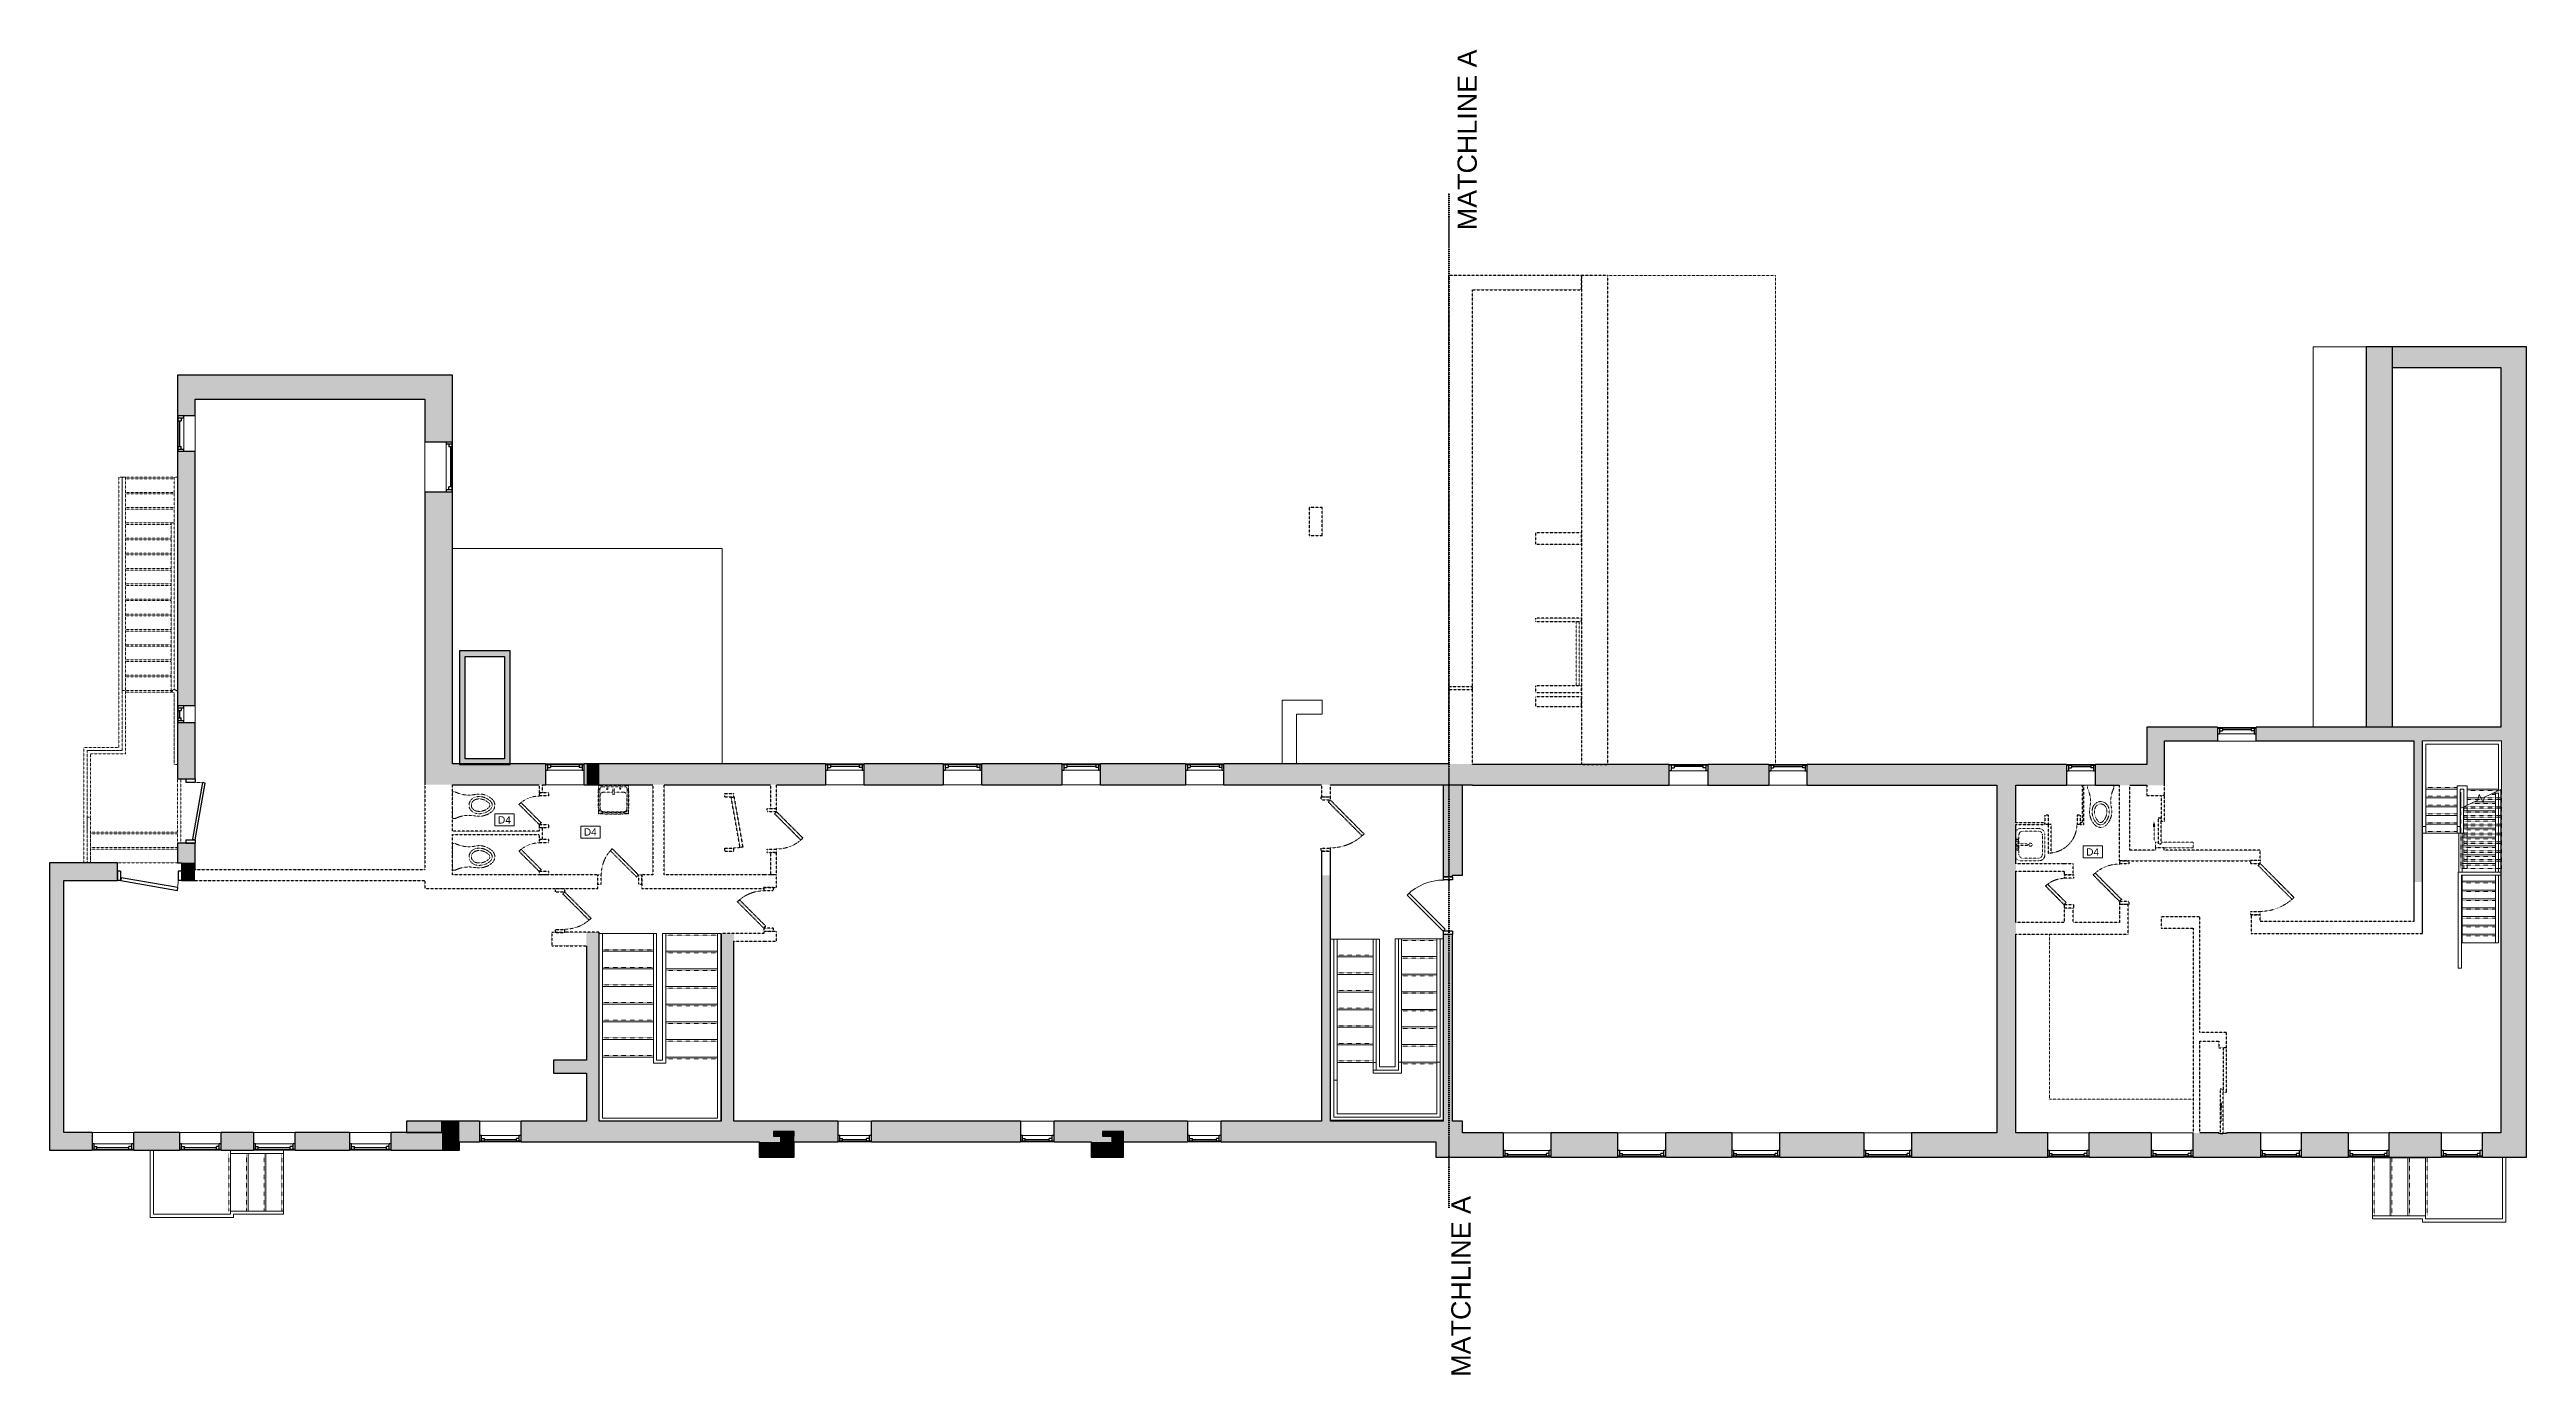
# Model space of a CAD drawing. Header units: inches. Extents: x -529 to 1015, y -2066 to -1239.
import ezdxf

# ---------------------------------------------------------------- set-up
doc = ezdxf.new("R2010")
doc.units = ezdxf.units.IN
doc.header["$MEASUREMENT"] = 0
for name, pattern in [('Dash', [0.25, 0.125, -0.125]), ('Demolished', [0.1875, 0.125, -0.0625]), ('Overhead 1_16_', [0.101562, 0.0625, -0.039062])]:
    doc.linetypes.add(name, pattern=pattern)
for name, color, linetype, lineweight in [('A-ANNO-KEYN', 231, 'Continuous', 9), ('A-ANNO-MATC', 214, 'Dash', 140), ('A-DETL-GENF', 92, 'Demolished', 9), ('A-DOOR', 31, 'Continuous', 18), ('A-DOOR-FRAM', 31, 'Continuous', 30), ('A-FLOR-HRAL', 11, 'Continuous', 18), ('A-GENM', 13, 'Demolished', 9), ('A-GLAZ', 151, 'Continuous', 18), ('A-ROOF', 132, 'Demolished', 9), ('A-ROOF-PATT', 132, 'Continuous', 18), ('A-WALL', 113, 'Continuous', 18), ('A-WALL-PATT', 111, 'Continuous', 18), ('G-ANNO-TEXT', 231, 'Continuous', 9), ('I-WALL', 2, 'Demolished', 9), ('P-SANR-FIXT', 6, 'Demolished', 9), ('S-STRS', 31, 'Continuous', 18), ('S-STRS-MBND', 31, 'Continuous', 18)]:
    doc.layers.add(name, color=color, linetype=linetype, lineweight=lineweight)
doc.styles.add('Arial', font='arial.ttf', dxfattribs={"height": 4.5})
doc.styles.add('Swis721 Lt BT', font='swissl.ttf', dxfattribs={"height": 12})

msp = doc.modelspace()

# ---------------------------------------------------------------- texts
at = {"layer": 'A-ANNO-KEYN', "char_height": 4.5, "width": 9.847, "attachment_point": 1, "style": 'Arial'}
for insert in [(-249.6, -1717.4), (-196.1, -1724.9), (740.5, -1737.4)]:
    msp.add_mtext('D4', dxfattribs=dict(at, insert=insert))
at = {"layer": 'G-ANNO-TEXT', "color": 7, "char_height": 12, "width": 127.109, "attachment_point": 1, "rotation": 90, "style": 'Swis721 Lt BT'}
for insert in [(348.6, -1351.9), (344.7, -2066.9)]:
    msp.add_mtext('MATCHLINE A', dxfattribs=dict(at, insert=insert))

# ---------------------------------------------------------------- blocks, each defined once
blk = doc.blocks.new('Top Rail Type - Top Rail_Internal_-5057916-2ND FLOOR - DEMOLITION')
at = {"layer": 'A-FLOR-HRAL', "lineweight": 9}
for p, q in [((295.9, -1794), (297.9, -1794)), ((295.9, -1871), (295.9, -1794)), ((297.9, -1794), (297.9, -1871)), ((311.7, -1793.8), (313.7, -1793.8)), ((311.7, -1870.8), (311.7, -1793.8)), ((313.7, -1793.8), (313.7, -1870.8)), ((295.9, -1875.7), (295.9, -1871)), ((297.9, -1871), (295.9, -1871)), ((297.9, -1875.7), (295.9, -1875.7)), ((295.9, -1877.7), (295.9, -1876.7)), ((313.7, -1877.7), (295.9, -1877.7)), ((297.9, -1871), (297.9, -1875.7)), ((297.9, -1875.7), (311.7, -1875.7)), ((311.7, -1870.8), (313.7, -1870.8)), ((311.7, -1875.7), (311.7, -1870.8)), ((313.7, -1870.8), (313.7, -1877.7))]:
    blk.add_line(p, q, dxfattribs=at)
blk = doc.blocks.new('Top Rail Type - Top Rail_Internal_-V1-2ND FLOOR - DEMOLITION')
at = {"layer": 'A-FLOR-HRAL', "lineweight": 9}
for p, q in [((295.9, -1794), (297.9, -1794)), ((295.9, -1871), (295.9, -1794)), ((297.9, -1871), (297.9, -1794)), ((313.7, -1793.8), (311.7, -1793.8)), ((311.7, -1793.8), (311.7, -1870.8)), ((313.7, -1793.8), (313.7, -1870.8)), ((295.9, -1876.7), (295.9, -1871)), ((313.7, -1877.7), (295.9, -1877.7)), ((297.9, -1875.7), (297.9, -1871)), ((311.7, -1875.7), (297.9, -1875.7)), ((311.7, -1870.8), (311.7, -1875.7)), ((313.7, -1870.8), (313.7, -1877.7))]:
    blk.add_line(p, q, dxfattribs=at)
blk = doc.blocks.new('Top Rail Type - Top Rail_Internal_-5057935-2ND FLOOR - DEMOLITION')
at = {"layer": 'A-FLOR-HRAL', "lineweight": 9}
for p, q in [((271.5, -1794), (273.5, -1794)), ((271.5, -1871), (271.5, -1794)), ((273.5, -1794), (273.5, -1871)), ((335.7, -1793.8), (337.7, -1793.8)), ((335.7, -1870.8), (335.7, -1793.8)), ((337.7, -1793.8), (337.7, -1870.8)), ((271.5, -1882), (271.5, -1871)), ((271.5, -1905), (271.5, -1882)), ((273.5, -1882), (271.5, -1882)), ((273.5, -1871), (273.5, -1882)), ((273.5, -1882), (273.5, -1903)), ((335.7, -1870.8), (337.7, -1870.8)), ((335.7, -1903), (335.7, -1870.8)), ((337.7, -1870.8), (337.7, -1905)), ((337.7, -1905), (271.5, -1905)), ((273.5, -1903), (335.7, -1903))]:
    blk.add_line(p, q, dxfattribs=at)
blk = doc.blocks.new('Top Rail Type - Top Rail_Internal_-V2-2ND FLOOR - DEMOLITION')
at = {"layer": 'A-FLOR-HRAL', "lineweight": 9}
for p, q in [((271.5, -1794), (273.5, -1794)), ((271.5, -1882), (271.5, -1794)), ((273.5, -1882), (273.5, -1794)), ((337.7, -1793.8), (335.7, -1793.8)), ((335.7, -1793.8), (335.7, -1870.8)), ((337.7, -1793.8), (337.7, -1870.8)), ((271.5, -1905), (271.5, -1882)), ((273.5, -1903), (273.5, -1882)), ((335.7, -1870.8), (335.7, -1903)), ((337.7, -1870.8), (337.7, -1905)), ((337.7, -1905), (271.5, -1905)), ((335.7, -1903), (273.5, -1903))]:
    blk.add_line(p, q, dxfattribs=at)
blk = doc.blocks.new('Window-Double-Hung - 24_ x 44_-5077948-2ND FLOOR - DEMOLITION')
at = {"layer": 'A-GLAZ', "color": 8, "lineweight": 30}
for p, q in [((-12, 6.5), (-12, -6.5)), ((-12, 6), (-9, 6)), ((-12, 2.5), (-10.75, 2.5)), ((-10.75, 6), (-10.75, 2.5)), ((-10.75, 4.25), (-9, 4.25)), ((-9, 6), (-9, 4.25)), ((-9, 5.125), (9, 5.125)), ((9, 6), (12, 6)), ((9, 6), (9, 4.25)), ((10.75, 4.25), (9, 4.25)), ((10.75, 6), (10.75, 2.5)), ((10.75, 2.5), (12, 2.5)), ((12, -6.5), (12, 6.5))]:
    blk.add_line(p, q, dxfattribs=at)
at = {"layer": 'A-GLAZ'}
for p, q in [((12, 6.5), (-12, 6.5)), ((-12, -6.5), (12, -6.5))]:
    blk.add_line(p, q, dxfattribs=at)
at = {"layer": 'A-GLAZ', "lineweight": 9}
for p, q in [((-10.75, 2.5), (10.75, 2.5)), ((-9, 6), (9, 6))]:
    blk.add_line(p, q, dxfattribs=at)
blk = doc.blocks.new('Window-Double-Hung - 24_ x 44_-5956784-2ND FLOOR - DEMOLITION')
at = {"layer": 'A-GLAZ', "color": 8, "lineweight": 30}
for p, q in [((-12, 4.25), (-12, -4.25)), ((-12, 3.75), (-9, 3.75)), ((-12, 0.25), (-10.75, 0.25)), ((-10.75, 3.75), (-10.75, 0.25)), ((-10.75, 2), (-9, 2)), ((-9, 3.75), (-9, 2)), ((-9, 2.875), (9, 2.875)), ((9, 3.75), (12, 3.75)), ((9, 3.75), (9, 2)), ((10.75, 2), (9, 2)), ((10.75, 3.75), (10.75, 0.25)), ((10.75, 0.25), (12, 0.25)), ((12, -4.25), (12, 4.25))]:
    blk.add_line(p, q, dxfattribs=at)
at = {"layer": 'A-GLAZ'}
for p, q in [((12, 4.25), (-12, 4.25)), ((-12, -4.25), (12, -4.25))]:
    blk.add_line(p, q, dxfattribs=at)
at = {"layer": 'A-GLAZ', "lineweight": 9}
for p, q in [((-10.75, 0.25), (10.75, 0.25)), ((-9, 3.75), (9, 3.75))]:
    blk.add_line(p, q, dxfattribs=at)
blk = doc.blocks.new('extra piece - extra piece-5080210-2ND FLOOR - DEMOLITION')
at = {"layer": 'A-WALL', "lineweight": 9}
blk.add_hatch(color=7, dxfattribs=at).paths.add_polyline_path([(-284.6, -1914.6), (-284.6, -1907.5), (-306.6, -1907.5), (-306.6, -1914.6)], flags=0)
at = {"layer": 'A-WALL', "color": 8, "lineweight": 30}
for p, q in [((-284.6, -1907.5), (-306.6, -1907.5)), ((-306.6, -1907.5), (-306.6, -1914.6)), ((-306.6, -1914.6), (-284.6, -1914.6)), ((-284.6, -1914.6), (-284.6, -1907.5))]:
    blk.add_line(p, q, dxfattribs=at)
blk = doc.blocks.new('Window-Double-Hung - 24_ x 44_-5956437-2ND FLOOR - DEMOLITION')
at = {"layer": 'A-GLAZ', "color": 8, "lineweight": 30}
for p, q in [((-12, 6.5), (-12, -6.5)), ((-12, 6), (-9, 6)), ((-12, 2.5), (-10.75, 2.5)), ((-10.75, 6), (-10.75, 2.5)), ((-10.75, 4.25), (-9, 4.25)), ((-9, 6), (-9, 4.25)), ((-9, 5.125), (9, 5.125)), ((9, 6), (12, 6)), ((9, 6), (9, 4.25)), ((10.75, 4.25), (9, 4.25)), ((10.75, 6), (10.75, 2.5)), ((10.75, 2.5), (12, 2.5)), ((12, -6.5), (12, 6.5))]:
    blk.add_line(p, q, dxfattribs=at)
at = {"layer": 'A-GLAZ'}
for p, q in [((12, 6.5), (-12, 6.5)), ((-12, -6.5), (12, -6.5))]:
    blk.add_line(p, q, dxfattribs=at)
at = {"layer": 'A-GLAZ', "lineweight": 9}
for p, q in [((-10.75, 2.5), (10.75, 2.5)), ((-9, 6), (9, 6))]:
    blk.add_line(p, q, dxfattribs=at)
blk = doc.blocks.new('Single Flush - D1 3_ X 7_3_ - NOT FR-6103513-2ND FLOOR - DEMOLITION')
at = {"layer": 'A-DOOR', "color": 8, "lineweight": 30}
for p, q in [((-17.4, 11.7), (-17.7, 10)), ((-17.7, 10), (17.6, 3.8)), ((17.9, 5.5), (-17.4, 11.7)), ((17.6, 3.8), (17.9, 5.5))]:
    blk.add_line(p, q, dxfattribs=at)
at = {"layer": 'A-DOOR', "lineweight": 9}
blk.add_arc((17.9, 5.5), 35.8, 170, 180.5, dxfattribs=at)
at = {"layer": 'A-DOOR-FRAM', "color": 8}
for p, q in [((-20, -0.3), (-20, 5.5)), ((-20, 5.5), (-18, 5.5)), ((-18, -0.3), (-18, 5.5)), ((18, -0.3), (18, 5.5)), ((18, 5.5), (20, 5.5)), ((20, -0.3), (20, 5.5)), ((-20, -0.3), (-18, -0.3)), ((18, -0.3), (20, -0.3))]:
    blk.add_line(p, q, dxfattribs=at)
blk = doc.blocks.new('Single Flush - OTJ_SOLIDFLUSH_ALUM 7_ 1_ 11 3_8_-5153016-2ND FLOOR - DEMOLITION')
at = {"layer": 'A-DOOR', "color": 10, "linetype": 'Demolished', "lineweight": 30}
for p, q in [((-4.8, 20.6), (-6, 19.4)), ((-6, 19.4), (10.4, 3)), ((11.6, 4.2), (-4.8, 20.6)), ((10.4, 3), (11.6, 4.2))]:
    blk.add_line(p, q, dxfattribs=at)
at = {"layer": 'A-DOOR', "color": 7, "linetype": 'Demolished', "lineweight": 9}
blk.add_arc((11.6, 4.2), 23.2, 135, 180.5, dxfattribs=at)
at = {"layer": 'A-DOOR-FRAM', "color": 10, "linetype": 'Demolished'}
for p, q in [((-13.7, -1.5), (-13.7, 4.2)), ((-13.7, 4.2), (-11.7, 4.2)), ((-11.7, -1.5), (-11.7, 4.2)), ((11.7, -1.5), (11.7, 4.2)), ((11.7, 4.2), (13.7, 4.2)), ((13.7, -1.5), (13.7, 4.2)), ((-13.7, -1.5), (-11.7, -1.5)), ((11.7, -1.5), (13.7, -1.5))]:
    blk.add_line(p, q, dxfattribs=at)
blk = doc.blocks.new('Single Flush - OTJ_SOLIDFLUSH_ALUM 7_ 1_ 11 3_8_-5152999-2ND FLOOR - DEMOLITION')
at = {"layer": 'A-DOOR', "color": 10, "linetype": 'Demolished', "lineweight": 30}
for p, q in [((-6, -17), (10.4, -0.6)), ((11.6, -1.9), (-4.8, -18.3)), ((10.4, -0.6), (11.6, -1.9)), ((-4.8, -18.3), (-6, -17))]:
    blk.add_line(p, q, dxfattribs=at)
at = {"layer": 'A-DOOR', "color": 7, "linetype": 'Demolished', "lineweight": 9}
blk.add_arc((11.6, -1.9), 23.2, 179.5, 225, dxfattribs=at)
at = {"layer": 'A-DOOR-FRAM', "color": 10, "linetype": 'Demolished'}
for p, q in [((-13.7, 3.9), (-13.7, -1.9)), ((-13.7, 3.9), (-11.7, 3.9)), ((-11.7, 3.9), (-11.7, -1.9)), ((11.7, 3.9), (11.7, -1.9)), ((11.7, 3.9), (13.7, 3.9)), ((13.7, 3.9), (13.7, -1.9)), ((-13.7, -1.9), (-11.7, -1.9)), ((11.7, -1.9), (13.7, -1.9))]:
    blk.add_line(p, q, dxfattribs=at)
blk = doc.blocks.new('Single Flush - OTJ_SOLIDFLUSH_ALUM 7_ 1_ 11 3_8_-5152965-2ND FLOOR - DEMOLITION')
at = {"layer": 'A-DOOR', "color": 10, "linetype": 'Demolished', "lineweight": 30}
for p, q in [((-6, -17.9), (10.4, -1.5)), ((11.6, -2.8), (-4.8, -19.1)), ((10.4, -1.5), (11.6, -2.8)), ((-4.8, -19.1), (-6, -17.9))]:
    blk.add_line(p, q, dxfattribs=at)
at = {"layer": 'A-DOOR', "color": 7, "linetype": 'Demolished', "lineweight": 9}
blk.add_arc((11.6, -2.8), 23.2, 179.5, 225, dxfattribs=at)
at = {"layer": 'A-DOOR-FRAM', "color": 10, "linetype": 'Demolished'}
for p, q in [((-13.7, 3), (-13.7, -2.8)), ((-13.7, 3), (-11.7, 3)), ((-11.7, 3), (-11.7, -2.8)), ((11.7, 3), (11.7, -2.8)), ((11.7, 3), (13.7, 3)), ((13.7, 3), (13.7, -2.8)), ((-13.7, -2.8), (-11.7, -2.8)), ((11.7, -2.8), (13.7, -2.8))]:
    blk.add_line(p, q, dxfattribs=at)
blk = doc.blocks.new('Single Flush - OTJ_SOLIDFLUSH_ALUM 7_ 2_ 6_-5153033-2ND FLOOR - DEMOLITION')
at = {"layer": 'A-DOOR', "color": 10, "linetype": 'Demolished', "lineweight": 30}
for p, q in [((-7.4, -22.6), (13.7, -1.5)), ((14.9, -2.8), (-6.2, -23.8)), ((13.7, -1.5), (14.9, -2.8)), ((-6.2, -23.8), (-7.4, -22.6))]:
    blk.add_line(p, q, dxfattribs=at)
at = {"layer": 'A-DOOR', "color": 7, "linetype": 'Demolished', "lineweight": 9}
blk.add_arc((14.9, -2.8), 29.8, 179.5, 225, dxfattribs=at)
at = {"layer": 'A-DOOR-FRAM', "color": 10, "linetype": 'Demolished'}
for p, q in [((-17, 3), (-17, -2.8)), ((-17, 3), (-15, 3)), ((-15, 3), (-15, -2.8)), ((15, 3), (15, -2.8)), ((15, 3), (17, 3)), ((17, 3), (17, -2.8)), ((-17, -2.8), (-15, -2.8)), ((15, -2.8), (17, -2.8))]:
    blk.add_line(p, q, dxfattribs=at)
blk = doc.blocks.new('Door-Double-Sliding - 2_ 6_ width-5113246-2ND FLOOR - DEMOLITION')
at = {"layer": 'A-DETL-GENF'}
blk.add_hatch(color=7, dxfattribs=at).paths.add_polyline_path([(4.5, 4.5), (1.5, 4), (4.5, 3.5)], flags=0)
at = {"layer": 'A-DETL-GENF', "color": 7}
for p, q in [((4.5, 4.5), (1.5, 4)), ((13.5, 4), (1.5, 4)), ((1.5, 4), (4.5, 3.5)), ((4.5, 3.5), (4.5, 4.5))]:
    blk.add_line(p, q, dxfattribs=at)
at = {"layer": 'A-DOOR', "color": 10, "linetype": 'Demolished', "lineweight": 30}
for p, q in [((1, 10.5), (-15, 10.5)), ((-15, 10.5), (-15, 8.5)), ((-15, 8.5), (1, 8.5)), ((15, 8.5), (-1, 8.5)), ((-1, 8.5), (-1, 6.5)), ((-1, 6.5), (15, 6.5)), ((1, 8.5), (1, 10.5)), ((15, 6.5), (15, 8.5))]:
    blk.add_line(p, q, dxfattribs=at)
blk = doc.blocks.new('Single Flush - OTJ_SOLIDFLUSH_ALUM 7_ 1_ 4 17_32_-5153083-2ND FLOOR - DEMOLITION')
at = {"layer": 'A-DOOR', "color": 10, "linetype": 'Demolished', "lineweight": 30}
for p, q in [((-4.6, -13.1), (6.9, -1.5)), ((-3.4, -14.3), (-4.6, -13.1)), ((8.2, -2.8), (-3.4, -14.3)), ((6.9, -1.5), (8.2, -2.8))]:
    blk.add_line(p, q, dxfattribs=at)
at = {"layer": 'A-DOOR', "color": 7, "linetype": 'Demolished', "lineweight": 9}
blk.add_arc((8.2, -2.8), 16.3, 179.5, 225, dxfattribs=at)
at = {"layer": 'A-DOOR-FRAM', "color": 10, "linetype": 'Demolished'}
for p, q in [((-10.3, 3), (-10.3, -2.8)), ((-10.3, 3), (-8.3, 3)), ((-8.3, 3), (-8.3, -2.8)), ((8.3, 3), (8.3, -2.8)), ((8.3, 3), (10.3, 3)), ((10.3, 3), (10.3, -2.8)), ((-10.3, -2.8), (-8.3, -2.8)), ((8.3, -2.8), (10.3, -2.8))]:
    blk.add_line(p, q, dxfattribs=at)
blk = doc.blocks.new('Door-Double-Sliding - 4_ 5 15_32_-5113645-2ND FLOOR - DEMOLITION')
at = {"layer": 'A-DETL-GENF'}
blk.add_hatch(color=7, dxfattribs=at).paths.add_polyline_path([(10.4, 4.5), (7.4, 4), (10.4, 3.5)], flags=0)
at = {"layer": 'A-DETL-GENF', "color": 7}
for p, q in [((10.4, 4.5), (7.4, 4)), ((19.4, 4), (7.4, 4)), ((7.4, 4), (10.4, 3.5)), ((10.4, 3.5), (10.4, 4.5))]:
    blk.add_line(p, q, dxfattribs=at)
at = {"layer": 'A-DOOR', "color": 10, "linetype": 'Demolished', "lineweight": 30}
for p, q in [((1, 7.4), (-26.7, 7.4)), ((-26.7, 7.4), (-26.7, 5.4)), ((-26.7, 5.4), (1, 5.4)), ((26.7, 5.4), (-1, 5.4)), ((-1, 5.4), (-1, 3.4)), ((-1, 3.4), (26.7, 3.4)), ((1, 5.4), (1, 7.4)), ((26.7, 3.4), (26.7, 5.4))]:
    blk.add_line(p, q, dxfattribs=at)
blk = doc.blocks.new('Window-Double-Hung - 2_ - 1 139_256_ Wx 42_-5478414-2ND FLOOR - DEMOLITION')
at = {"layer": 'A-GLAZ', "color": 8, "lineweight": 30}
for p, q in [((-12.8, 7.5), (-12.8, -7.5)), ((-12.8, 7), (-9.8, 7)), ((-12.8, 3.5), (-11.5, 3.5)), ((-11.5, 7), (-11.5, 3.5)), ((-11.5, 5.3), (-9.8, 5.3)), ((-9.8, 7), (-9.8, 5.3)), ((-9.8, 6.1), (9.8, 6.1)), ((9.8, 7), (12.8, 7)), ((9.8, 7), (9.8, 5.3)), ((11.5, 5.3), (9.8, 5.3)), ((11.5, 7), (11.5, 3.5)), ((11.5, 3.5), (12.8, 3.5)), ((12.8, -7.5), (12.8, 7.5))]:
    blk.add_line(p, q, dxfattribs=at)
at = {"layer": 'A-GLAZ'}
for p, q in [((12.8, 7.5), (-12.8, 7.5)), ((-12.8, -7.5), (12.8, -7.5))]:
    blk.add_line(p, q, dxfattribs=at)
at = {"layer": 'A-GLAZ', "lineweight": 9}
for p, q in [((-11.5, 3.5), (11.5, 3.5)), ((-9.8, 7), (9.8, 7))]:
    blk.add_line(p, q, dxfattribs=at)
blk = doc.blocks.new('Window-Double-Hung - 26_ x 42_-5114290-2ND FLOOR - DEMOLITION')
at = {"layer": 'A-GLAZ', "color": 8, "lineweight": 30}
for p, q in [((-13, 7.5), (-13, -7.5)), ((-13, 7), (-10, 7)), ((-13, 3.5), (-11.75, 3.5)), ((-11.75, 7), (-11.75, 3.5)), ((-11.75, 5.25), (-10, 5.25)), ((-10, 7), (-10, 5.25)), ((-10, 6.125), (10, 6.125)), ((10, 7), (13, 7)), ((10, 7), (10, 5.25)), ((11.75, 5.25), (10, 5.25)), ((11.75, 7), (11.75, 3.5)), ((11.75, 3.5), (13, 3.5)), ((13, -7.5), (13, 7.5))]:
    blk.add_line(p, q, dxfattribs=at)
at = {"layer": 'A-GLAZ'}
for p, q in [((13, 7.5), (-13, 7.5)), ((-13, -7.5), (13, -7.5))]:
    blk.add_line(p, q, dxfattribs=at)
at = {"layer": 'A-GLAZ', "lineweight": 9}
for p, q in [((-11.75, 3.5), (11.75, 3.5)), ((-10, 7), (10, 7))]:
    blk.add_line(p, q, dxfattribs=at)
blk = doc.blocks.new('Window-Double-Hung - 2_ - 5 239_256_ W x 42_-5478030-2ND FLOOR - DEMOLITION')
at = {"layer": 'A-GLAZ', "color": 8, "lineweight": 30}
for p, q in [((-15, 7.5), (-15, -7.5)), ((-15, 7), (-12, 7)), ((-15, 3.5), (-13.7, 3.5)), ((-13.7, 7), (-13.7, 3.5)), ((-13.7, 5.3), (-12, 5.3)), ((-12, 7), (-12, 5.3)), ((-12, 6.1), (12, 6.1)), ((12, 7), (15, 7)), ((12, 7), (12, 5.3)), ((13.7, 5.3), (12, 5.3)), ((13.7, 7), (13.7, 3.5)), ((13.7, 3.5), (15, 3.5)), ((15, -7.5), (15, 7.5))]:
    blk.add_line(p, q, dxfattribs=at)
at = {"layer": 'A-GLAZ'}
for p, q in [((15, 7.5), (-15, 7.5)), ((-15, -7.5), (15, -7.5))]:
    blk.add_line(p, q, dxfattribs=at)
at = {"layer": 'A-GLAZ', "lineweight": 9}
for p, q in [((-13.7, 3.5), (13.7, 3.5)), ((-12, 7), (12, 7))]:
    blk.add_line(p, q, dxfattribs=at)
blk = doc.blocks.new('Top Rail Type - Top Rail_Internal_-5120878-2ND FLOOR - DEMOLITION')
at = {"layer": 'A-FLOR-HRAL', "lineweight": 9}
blk.add_hatch(color=7, dxfattribs=at).paths.add_polyline_path([(973.7, -1723.7), (973.7, -1723.7), (971.7, -1723.7)], flags=0)
for p, q in [((971.7, -1723.7), (973.7, -1723.7)), ((971.7, -1727.9), (971.7, -1723.7)), ((973.7, -1727.9), (971.7, -1727.9)), ((973.7, -1723.7), (973.7, -1727.9))]:
    blk.add_line(p, q, dxfattribs=at)
blk = doc.blocks.new('Top Rail Type - Top Rail_Internal_-V3-2ND FLOOR - DEMOLITION')
at = {"layer": 'A-FLOR-HRAL', "lineweight": 9}
for p, q in [((971.7, -1698.4), (978, -1698.4)), ((971.7, -1703.4), (971.7, -1698.4)), ((978, -1698.4), (978, -1710.4)), ((971.7, -1727.9), (971.7, -1703.4)), ((973.7, -1700.4), (976, -1700.4)), ((973.7, -1703.4), (973.7, -1700.4)), ((973.7, -1727.9), (973.7, -1703.4)), ((976, -1700.4), (976, -1711.4)), ((976, -1711.4), (978, -1710.4)), ((971.7, -1727.9), (973.7, -1727.9))]:
    blk.add_line(p, q, dxfattribs=at)
at = {"layer": 'A-FLOR-HRAL', "linetype": 'Overhead 1_16_', "lineweight": 9}
for p, q in [((976, -1711.4), (976, -1749.9)), ((978, -1710.4), (978, -1749.9)), ((978, -1749.9), (976, -1749.9))]:
    blk.add_line(p, q, dxfattribs=at)
blk = doc.blocks.new('Top Rail Type - Top Rail_Internal_-5120897-2ND FLOOR - DEMOLITION')
at = {"layer": 'A-FLOR-HRAL', "lineweight": 9}
blk.add_hatch(color=7, dxfattribs=at).paths.add_polyline_path([(952.2, -1723.7), (952.2, -1723.7), (950.2, -1723.7)], flags=0)
for p, q in [((950.2, -1723.7), (952.2, -1723.7)), ((950.2, -1727.9), (950.2, -1723.7)), ((952.2, -1727.9), (950.2, -1727.9)), ((952.2, -1723.7), (952.2, -1727.9))]:
    blk.add_line(p, q, dxfattribs=at)
blk = doc.blocks.new('Top Rail Type - Top Rail_Internal_-V4-2ND FLOOR - DEMOLITION')
at = {"layer": 'A-FLOR-HRAL', "lineweight": 9}
for p, q in [((950.2, -1670.4), (999.5, -1670.4)), ((950.2, -1700.4), (950.2, -1670.4)), ((952.2, -1672.4), (997.5, -1672.4)), ((952.2, -1700.4), (952.2, -1672.4)), ((997.5, -1672.4), (997.5, -1694.9)), ((999.5, -1670.4), (999.5, -1694.9)), ((997.5, -1694.9), (997.5, -1701.3)), ((999.5, -1694.9), (999.5, -1700.4)), ((950.2, -1727.9), (950.2, -1700.4)), ((952.2, -1727.9), (952.2, -1700.4)), ((997.5, -1701.3), (999.5, -1700.4)), ((950.2, -1727.9), (952.2, -1727.9))]:
    blk.add_line(p, q, dxfattribs=at)
at = {"layer": 'A-FLOR-HRAL', "linetype": 'Overhead 1_16_', "lineweight": 9}
for p, q in [((997.5, -1701.3), (997.5, -1749.9)), ((999.5, -1700.4), (999.5, -1749.9)), ((999.5, -1749.9), (997.5, -1749.9))]:
    blk.add_line(p, q, dxfattribs=at)
blk = doc.blocks.new('Window-Double-Hung - 21_ x 42_-5127715-2ND FLOOR - DEMOLITION')
at = {"layer": 'A-GLAZ', "color": 8, "lineweight": 30}
for p, q in [((-10.5, 6.5), (-10.5, -6.5)), ((-10.5, 6), (-7.5, 6)), ((-10.5, 2.5), (-9.25, 2.5)), ((-9.25, 6), (-9.25, 2.5)), ((-9.25, 4.25), (-7.5, 4.25)), ((-7.5, 6), (-7.5, 4.25)), ((-7.5, 5.125), (7.5, 5.125)), ((7.5, 6), (10.5, 6)), ((7.5, 6), (7.5, 4.25)), ((9.25, 4.25), (7.5, 4.25)), ((9.25, 6), (9.25, 2.5)), ((9.25, 2.5), (10.5, 2.5)), ((10.5, -6.5), (10.5, 6.5))]:
    blk.add_line(p, q, dxfattribs=at)
at = {"layer": 'A-GLAZ'}
for p, q in [((10.5, 6.5), (-10.5, 6.5)), ((-10.5, -6.5), (10.5, -6.5))]:
    blk.add_line(p, q, dxfattribs=at)
at = {"layer": 'A-GLAZ', "lineweight": 9}
for p, q in [((-9.25, 2.5), (9.25, 2.5)), ((-7.5, 6), (7.5, 6))]:
    blk.add_line(p, q, dxfattribs=at)
blk = doc.blocks.new('Window-Double-Hung - 26_ x 42_-5128332-2ND FLOOR - DEMOLITION')
at = {"layer": 'A-GLAZ', "color": 8, "lineweight": 30}
for p, q in [((-13, 6.5), (-13, -6.5)), ((-13, 6), (-10, 6)), ((-13, 2.5), (-11.75, 2.5)), ((-11.75, 6), (-11.75, 2.5)), ((-11.75, 4.25), (-10, 4.25)), ((-10, 6), (-10, 4.25)), ((-10, 5.125), (10, 5.125)), ((10, 6), (13, 6)), ((10, 6), (10, 4.25)), ((11.75, 4.25), (10, 4.25)), ((11.75, 6), (11.75, 2.5)), ((11.75, 2.5), (13, 2.5)), ((13, -6.5), (13, 6.5))]:
    blk.add_line(p, q, dxfattribs=at)
at = {"layer": 'A-GLAZ'}
for p, q in [((13, 6.5), (-13, 6.5)), ((-13, -6.5), (13, -6.5))]:
    blk.add_line(p, q, dxfattribs=at)
at = {"layer": 'A-GLAZ', "lineweight": 9}
for p, q in [((-11.75, 2.5), (11.75, 2.5)), ((-10, 6), (10, 6))]:
    blk.add_line(p, q, dxfattribs=at)
blk = doc.blocks.new('Window-Double-Hung - 26_ x 42_-5128400-2ND FLOOR - DEMOLITION')
at = {"layer": 'A-GLAZ', "color": 8, "lineweight": 30}
for p, q in [((-13, 5.5), (-13, -5.5)), ((-13, 5), (-10, 5)), ((-13, 1.5), (-11.75, 1.5)), ((-11.75, 5), (-11.75, 1.5)), ((-11.75, 3.25), (-10, 3.25)), ((-10, 5), (-10, 3.25)), ((-10, 4.125), (10, 4.125)), ((10, 5), (13, 5)), ((10, 5), (10, 3.25)), ((11.75, 3.25), (10, 3.25)), ((11.75, 5), (11.75, 1.5)), ((11.75, 1.5), (13, 1.5)), ((13, -5.5), (13, 5.5))]:
    blk.add_line(p, q, dxfattribs=at)
at = {"layer": 'A-GLAZ'}
for p, q in [((13, 5.5), (-13, 5.5)), ((-13, -5.5), (13, -5.5))]:
    blk.add_line(p, q, dxfattribs=at)
at = {"layer": 'A-GLAZ', "lineweight": 9}
for p, q in [((-11.75, 1.5), (11.75, 1.5)), ((-10, 5), (10, 5))]:
    blk.add_line(p, q, dxfattribs=at)
blk = doc.blocks.new('Single Flush - OTJ_SOLIDFLUSH_ALUM 7_ 1_ 11 3_8_-5177327-2ND FLOOR - DEMOLITION')
at = {"layer": 'A-DOOR', "color": 10, "linetype": 'Demolished', "lineweight": 30}
for p, q in [((-6, -19.2), (10.4, -2.8)), ((11.6, -4), (-4.8, -20.4)), ((10.4, -2.8), (11.6, -4)), ((-4.8, -20.4), (-6, -19.2))]:
    blk.add_line(p, q, dxfattribs=at)
at = {"layer": 'A-DOOR', "color": 7, "linetype": 'Demolished', "lineweight": 9}
blk.add_arc((11.6, -4), 23.2, 179.5, 225, dxfattribs=at)
at = {"layer": 'A-DOOR-FRAM', "color": 10, "linetype": 'Demolished'}
for p, q in [((-13.7, 1.8), (-13.7, -4)), ((-13.7, 1.8), (-11.7, 1.8)), ((-11.7, 1.8), (-11.7, -4)), ((11.7, 1.8), (11.7, -4)), ((11.7, 1.8), (13.7, 1.8)), ((13.7, 1.8), (13.7, -4)), ((-13.7, -4), (-11.7, -4)), ((11.7, -4), (13.7, -4))]:
    blk.add_line(p, q, dxfattribs=at)
blk = doc.blocks.new('Window-Double-Hung - 22_ X 52_-5167452-2ND FLOOR - DEMOLITION')
at = {"layer": 'A-GLAZ', "color": 8, "lineweight": 30}
for p, q in [((-11, 5.5), (-11, -5.5)), ((-11, 5), (-8, 5)), ((-11, 1.5), (-9.75, 1.5)), ((-9.75, 5), (-9.75, 1.5)), ((-9.75, 3.25), (-8, 3.25)), ((-8, 5), (-8, 3.25)), ((-8, 4.125), (8, 4.125)), ((8, 5), (11, 5)), ((8, 5), (8, 3.25)), ((9.75, 3.25), (8, 3.25)), ((9.75, 5), (9.75, 1.5)), ((9.75, 1.5), (11, 1.5)), ((11, -5.5), (11, 5.5))]:
    blk.add_line(p, q, dxfattribs=at)
at = {"layer": 'A-GLAZ'}
for p, q in [((11, 5.5), (-11, 5.5)), ((-11, -5.5), (11, -5.5))]:
    blk.add_line(p, q, dxfattribs=at)
at = {"layer": 'A-GLAZ', "lineweight": 9}
for p, q in [((-9.75, 1.5), (9.75, 1.5)), ((-8, 5), (8, 5))]:
    blk.add_line(p, q, dxfattribs=at)
blk = doc.blocks.new('Window-Double-Hung - 31_ X 52_-5196153-2ND FLOOR - DEMOLITION')
at = {"layer": 'A-GLAZ', "color": 8, "lineweight": 30}
for p, q in [((-15.5, 8.6875), (-15.5, -8.6875)), ((-15.5, 8.1875), (-12.5, 8.1875)), ((-15.5, 4.6875), (-14.25, 4.6875)), ((-14.25, 8.1875), (-14.25, 4.6875)), ((-14.25, 6.4375), (-12.5, 6.4375)), ((-12.5, 8.1875), (-12.5, 6.4375)), ((-12.5, 7.3125), (12.5, 7.3125)), ((12.5, 8.1875), (15.5, 8.1875)), ((12.5, 8.1875), (12.5, 6.4375)), ((14.25, 6.4375), (12.5, 6.4375)), ((14.25, 8.1875), (14.25, 4.6875)), ((14.25, 4.6875), (15.5, 4.6875)), ((15.5, -8.6875), (15.5, 8.6875))]:
    blk.add_line(p, q, dxfattribs=at)
at = {"layer": 'A-GLAZ'}
for p, q in [((15.5, 8.6875), (-15.5, 8.6875)), ((-15.5, -8.6875), (15.5, -8.6875))]:
    blk.add_line(p, q, dxfattribs=at)
at = {"layer": 'A-GLAZ', "lineweight": 9}
for p, q in [((-14.25, 4.6875), (14.25, 4.6875)), ((-12.5, 8.1875), (12.5, 8.1875))]:
    blk.add_line(p, q, dxfattribs=at)
blk = doc.blocks.new('Top Rail Type - Top Rail_Internal_-5427093-2ND FLOOR - DEMOLITION')
at = {"layer": 'A-FLOR-HRAL', "lineweight": 9}
for p, q in [((972.4, -1812.2), (972.4, -1752.2)), ((972.4, -1752.2), (999, -1752.2)), ((974.4, -1754.2), (974.4, -1812.2)), ((999, -1754.2), (974.4, -1754.2)), ((974.4, -1812.2), (972.4, -1812.2))]:
    blk.add_line(p, q, dxfattribs=at)
blk = doc.blocks.new('Top Rail Type - Top Rail_Internal_-V5-2ND FLOOR - DEMOLITION')
at = {"layer": 'A-FLOR-HRAL', "lineweight": 9}
for p, q in [((972.4, -1752.2), (999, -1752.2)), ((972.4, -1812.2), (972.4, -1752.2)), ((974.4, -1754.2), (999, -1754.2)), ((974.4, -1812.2), (974.4, -1754.2)), ((972.4, -1812.2), (974.4, -1812.2))]:
    blk.add_line(p, q, dxfattribs=at)
blk = doc.blocks.new('Window-Double-Hung - 24_ x 44_-5436741-2ND FLOOR - DEMOLITION')
at = {"layer": 'A-GLAZ'}
for p, q in [((-12, 6.5), (12, 6.5)), ((12, -6.5), (-12, -6.5))]:
    blk.add_line(p, q, dxfattribs=at)
at = {"layer": 'A-GLAZ', "color": 8, "lineweight": 30}
for p, q in [((-12, -6.5), (-12, 6.5)), ((12, 6.5), (12, -6.5)), ((-12, -2.5), (-10.75, -2.5)), ((-12, -6), (-9, -6)), ((-10.75, -6), (-10.75, -2.5)), ((-10.75, -4.25), (-9, -4.25)), ((-9, -6), (-9, -4.25)), ((-9, -5.125), (9, -5.125)), ((9, -6), (9, -4.25)), ((10.75, -4.25), (9, -4.25)), ((9, -6), (12, -6)), ((10.75, -2.5), (12, -2.5)), ((10.75, -6), (10.75, -2.5))]:
    blk.add_line(p, q, dxfattribs=at)
at = {"layer": 'A-GLAZ', "lineweight": 9}
for p, q in [((-10.75, -2.5), (10.75, -2.5)), ((-9, -6), (9, -6))]:
    blk.add_line(p, q, dxfattribs=at)
blk = doc.blocks.new('P-Toilet-Wall-3D - Wall Mount-5502591-2ND FLOOR - DEMOLITION')
at = {"layer": 'P-SANR-FIXT', "color": 7}
for p, q in [((-277.9, -1709.2), (-277.9, -1702.2)), ((-277.9, -1702.2), (-276.3, -1702.2)), ((-277.9, -1709.2), (-277.9, -1709.2)), ((-277.9, -1718.7), (-277.9, -1711.7)), ((-277.9, -1711.7), (-277.9, -1711.7)), ((-276.3, -1718.7), (-277.9, -1718.7))]:
    blk.add_line(p, q, dxfattribs=at)
for centre, radius, start, end in [((-267.8, -1685.4), 18.8, 243.4615, 282.704), ((-262.8, -1710.5), 4.87, 149.296, 210.704), ((-262.1, -1710.9), 5.71, 102.704, 149.296), ((-262.1, -1710), 5.71, 210.704, 257.296), ((-262.8, -1710.5), 3.4, 149.296, 210.704), ((-262.1, -1710.9), 4.24, 102.704, 149.296), ((-262.1, -1710), 4.24, 210.704, 257.296), ((-261.3, -1714.4), 10.9, 65.296, 102.704), ((-261.3, -1714.4), 9.3, 65.296, 102.704), ((-261.3, -1714.4), 7.83, 65.296, 102.704), ((-261.3, -1706.5), 7.83, 257.296, 294.704), ((-262.6, -1717.3), 11, 48.704, 65.296), ((-262.6, -1703.7), 11, 294.704, 311.296), ((-262.6, -1717.3), 12.5, 48.704, 65.296), ((-262.6, -1703.7), 12.5, 294.704, 311.296), ((-262.6, -1717.3), 14.1, 48.704, 65.296), ((-256.6, -1710.5), 1.93, 311.296, 48.704), ((-256.6, -1710.5), 3.4, 311.296, 48.704), ((-256.6, -1710.5), 5.03, 311.296, 48.704), ((-267.8, -1735.6), 18.8, 77.296, 116.5385), ((-261.3, -1706.5), 10.9, 257.296, 294.704), ((-261.3, -1706.5), 9.3, 257.296, 294.704), ((-262.6, -1703.7), 14.1, 294.704, 311.296)]:
    blk.add_arc(centre, radius, start, end, dxfattribs=at)
blk = doc.blocks.new('Single Flush - OTJ_SOLIDFLUSH_ALUM 1_5_ W-5494110-2ND FLOOR - DEMOLITION')
at = {"layer": 'A-DOOR', "color": 10, "linetype": 'Demolished', "lineweight": 30}
for p, q in [((-4.9, -12.4), (7.7, 0.2)), ((7.7, 0.2), (8.9, -1)), ((-3.7, -13.6), (-4.9, -12.4)), ((8.9, -1), (-3.7, -13.6))]:
    blk.add_line(p, q, dxfattribs=at)
at = {"layer": 'A-DOOR', "color": 7, "linetype": 'Demolished', "lineweight": 9}
blk.add_arc((8.9, -1), 17.8, 179.5, 225, dxfattribs=at)
at = {"layer": 'A-DOOR-FRAM', "color": 10, "linetype": 'Demolished'}
for p, q in [((-11, 4.7), (-11, -1)), ((-11, 4.7), (-9, 4.7)), ((-9, 4.7), (-9, -1)), ((9, 4.7), (9, -1)), ((9, 4.7), (11, 4.7)), ((11, 4.7), (11, -1)), ((-11, -1), (-9, -1)), ((9, -1), (11, -1))]:
    blk.add_line(p, q, dxfattribs=at)
blk = doc.blocks.new('P-Sink-Rectangular - PSR1918-3060176-2ND FLOOR - DEMOLITION')
at = {"layer": 'P-SANR-FIXT', "color": 7}
for p, q in [((-9.5, 5), (-9.3, 8.5)), ((-9.5, 5), (-9.3, 5)), ((-9.5, -5), (-9.5, 5)), ((-9.1, 8.5), (-9.3, 5)), ((-9.3, 5), (-9.3, -5)), ((-9, 8.8), (-5.5, 9)), ((-5.5, 8.8), (-9, 8.6)), ((-8.5, 5), (-8.4, 7)), ((-8.5, -5), (-8.5, 5)), ((-8.3, -5.5), (-8.3, 2.5)), ((-8.3, -5.5), (-8.3, 2.5)), ((-7.5, 7.9), (-5.5, 8)), ((-6.2, 4.6), (-0.5, 4.6)), ((-6.2, 4.6), (-0.5, 4.6)), ((-5.5, 9), (5.5, 9)), ((-5.5, 9), (-5.5, 8.8)), ((5.5, 8.8), (-5.5, 8.8)), ((-5.5, 8), (5.5, 8)), ((0.5, 4.6), (6.3, 4.6)), ((0.5, 4.6), (6.3, 4.6)), ((5.5, 9), (9, 8.8)), ((5.5, 9), (5.5, 8.8)), ((9, 8.6), (5.5, 8.8)), ((5.5, 8), (7.5, 7.9)), ((8.3, 2.5), (8.3, -5.5)), ((8.3, 2.5), (8.3, -5.5)), ((8.4, 7), (8.5, 5)), ((8.5, 5), (8.5, -5)), ((9.3, 5), (9.1, 8.5)), ((9.3, 8.5), (9.5, 5)), ((9.3, -5), (9.3, 5)), ((9.5, 5), (9.3, 5)), ((9.5, 5), (9.5, -5)), ((-9.5, -5), (-9.3, -5)), ((-9.3, -8.5), (-9.5, -5)), ((-9.3, -5), (-9.1, -8.5)), ((-9, -8.6), (-5.5, -8.8)), ((-5.5, -9), (-9, -8.8)), ((-8.4, -7), (-8.5, -5)), ((-5.5, -8), (-7.5, -7.9)), ((6.3, -7.6), (-6.2, -7.6)), ((6.3, -7.6), (-6.2, -7.6)), ((5.5, -8), (-5.5, -8)), ((-5.5, -9), (-5.5, -8.8)), ((-5.5, -8.8), (5.5, -8.8)), ((5.5, -9), (-5.5, -9)), ((7.5, -7.9), (5.5, -8)), ((5.5, -8.8), (9, -8.6)), ((5.5, -9), (5.5, -8.8)), ((9, -8.8), (5.5, -9)), ((8.5, -5), (8.4, -7)), ((9.1, -8.5), (9.3, -5)), ((9.5, -5), (9.3, -8.5)), ((9.5, -5), (9.3, -5))]:
    blk.add_line(p, q, dxfattribs=at)
at = {"layer": 'P-SANR-FIXT', "color": 7, "flags": 128}
for points in [[(-0.5, 7), (-0.5, 7), (-0.5, 7), (-0.5, 7), (-0.5, 6.9), (-0.5, 6.9), (-0.5, 6.9), (-0.5, 6.9), (-0.5, 6.9), (-0.5, 6.8), (-0.5, 6.8), (-0.5, 6.8), (-0.5, 6.7), (-0.5, 6.7), (-0.5, 6.7), (-0.5, 6.6), (-0.5, 6.6), (-0.5, 6.5), (-0.5, 6.5), (-0.5, 6.4), (-0.5, 6.4), (-0.5, 6.3), (-0.5, 6.2), (-0.5, 6.2), (-0.5, 6.1), (-0.5, 6), (-0.5, 6), (-0.5, 5.9), (-0.5, 5.8), (-0.5, 5.8), (-0.5, 5.7), (-0.5, 5.6), (-0.5, 5.5), (-0.5, 5.5), (-0.5, 5.4), (-0.5, 5.3), (-0.5, 5.2), (-0.5, 5.1), (-0.5, 5.1), (-0.5, 5), (-0.5, 4.9), (-0.5, 4.8), (-0.5, 4.7), (-0.5, 4.7), (-0.5, 4.6), (-0.5, 4.5), (-0.5, 4.4), (-0.5, 4.4), (-0.5, 4.3), (-0.5, 4.2), (-0.5, 4.1), (-0.5, 4.1), (-0.5, 4), (-0.5, 3.9), (-0.5, 3.9), (-0.5, 3.8), (-0.5, 3.7), (-0.5, 3.7), (-0.5, 3.6), (-0.5, 3.5), (-0.5, 3.5), (-0.5, 3.4), (-0.5, 3.4), (-0.5, 3.3), (-0.5, 3.3), (-0.5, 3.3), (-0.5, 3.2), (-0.5, 3.2), (-0.5, 3.1), (-0.5, 3.1), (-0.5, 3.1), (-0.5, 3.1), (-0.5, 3), (-0.5, 3), (-0.5, 3), (-0.5, 3), (-0.5, 3), (-0.5, 3), (-0.5, 3), (-0.5, 3)], [(0.5, 3), (0.5, 3), (0.5, 3), (0.5, 3), (0.5, 3), (0.5, 3), (0.5, 3), (0.5, 3), (0.5, 3.1), (0.5, 3.1), (0.5, 3.1), (0.5, 3.2), (0.5, 3.2), (0.5, 3.2), (0.5, 3.3), (0.5, 3.3), (0.5, 3.4), (0.5, 3.4), (0.5, 3.5), (0.5, 3.5), (0.5, 3.6), (0.5, 3.6), (0.5, 3.7), (0.5, 3.8), (0.5, 3.8), (0.5, 3.9), (0.5, 4), (0.5, 4), (0.5, 4.1), (0.5, 4.2), (0.5, 4.2), (0.5, 4.3), (0.5, 4.4), (0.5, 4.5), (0.5, 4.5), (0.5, 4.6), (0.5, 4.7), (0.5, 4.8), (0.5, 4.9), (0.5, 4.9), (0.5, 5), (0.5, 5.1), (0.5, 5.2), (0.5, 5.3), (0.5, 5.3), (0.5, 5.4), (0.5, 5.5), (0.5, 5.6), (0.5, 5.7), (0.5, 5.7), (0.5, 5.8), (0.5, 5.9), (0.5, 5.9), (0.5, 6), (0.5, 6.1), (0.5, 6.1), (0.5, 6.2), (0.5, 6.3), (0.5, 6.3), (0.5, 6.4), (0.5, 6.4), (0.5, 6.5), (0.5, 6.5), (0.5, 6.6), (0.5, 6.6), (0.5, 6.7), (0.5, 6.7), (0.5, 6.8), (0.5, 6.8), (0.5, 6.8), (0.5, 6.9), (0.5, 6.9), (0.5, 6.9), (0.5, 6.9), (0.5, 6.9), (0.5, 6.9), (0.5, 7), (0.5, 7), (0.5, 7), (0.5, 7)]]:
    blk.add_lwpolyline(points, dxfattribs=at)
at = {"layer": 'P-SANR-FIXT', "color": 7}
for centre, radius, start, end in [((-9, 8.5), 0.371, 92.5667, 177.4333), ((-9, 8.5), 0.156, 92.5667, 177.4333), ((-7.4, 6.9), 0.995, 92.5667, 177.4333), ((-6.2, 2.5), 2.1, 90, 180), ((-6.2, 2.5), 2.1, 90, 180), ((-6.2, 2.5), 2.1, 160.0288, 180), ((-6.2, 2.5), 2.1, 115.0288, 154.9712), ((-6.2, 2.5), 2.1, 90, 109.9712), ((-4, 6.8), 0.5, 360, 180), ((-4, 6.8), 0.5, 180, 360), ((4, 6.8), 0.5, 360, 180), ((4, 6.8), 0.5, 180, 360), ((6.3, 2.5), 2.1, 70.0288, 90), ((6.3, 2.5), 2.1, 0, 90), ((6.3, 2.5), 2.1, 0, 90), ((6.3, 2.5), 2.1, 25.0288, 64.9712), ((7.4, 6.9), 0.995, 2.5667, 87.4333), ((6.3, 2.5), 2.1, 0, 19.9712), ((9, 8.5), 0.371, 2.5667, 87.4333), ((9, 8.5), 0.156, 2.5667, 87.4333), ((-9, -8.5), 0.371, 182.5667, 267.4333), ((-9, -8.5), 0.156, 182.5667, 267.4333), ((-7.4, -6.9), 0.995, 182.5667, 267.4333), ((-6.2, -5.5), 2.1, 180, 199.9712), ((-6.2, -5.5), 2.1, 180, 270), ((-6.2, -5.5), 2.1, 180, 270), ((-6.2, -5.5), 2.1, 205.0288, 244.9712), ((-6.2, -5.5), 2.1, 250.0288, 270), ((6.3, -5.5), 2.1, 270, 360), ((6.3, -5.5), 2.1, 270, 360), ((6.3, -5.5), 2.1, 270, 289.9712), ((6.3, -5.5), 2.1, 295.0288, 334.9712), ((7.4, -6.9), 0.995, 272.5667, 357.4333), ((6.3, -5.5), 2.1, 340.0288, 360), ((9, -8.5), 0.156, 272.5667, 357.4333), ((9, -8.5), 0.371, 272.5667, 357.4333)]:
    blk.add_arc(centre, radius, start, end, dxfattribs=at)
blk = doc.blocks.new('Sink Vanity-Square - 20_ x 18_-5505248-2ND FLOOR - DEMOLITION')
at = {"layer": 'P-SANR-FIXT', "color": 7}
for p, q in [((-9.4, -4.6), (-9.4, 6.9)), ((-7.9, -2.7), (-7.9, 6.9)), ((-6.1, 10.9), (7.3, 10.9)), ((-5.4, 9.4), (6.6, 9.4)), ((9.1, 6.9), (9.1, -2.7)), ((10.6, 6.9), (10.6, -4.6)), ((0.1, -5.2), (-5.4, -5.2)), ((-2.9, -5.6), (0.1, -5.6)), ((0.1, -6.3), (0.1, -0.2)), ((1.1, -6.3), (1.1, -0.2)), ((6.6, -5.2), (1.1, -5.2)), ((1.1, -5.6), (3.6, -5.6))]:
    blk.add_line(p, q, dxfattribs=at)
for centre, radius, start, end in [((-5.9, 7.4), 3.51, 92.4502, 188.1497), ((-5.4, 6.9), 2.5, 90, 180), ((0.6, 2), 1, 360, 180), ((0.6, 2), 1, 180, 0), ((0.6, -0.2), 0.5, 360, 180), ((6.6, 6.9), 2.5, 360, 90), ((7.1, 7.4), 3.51, 351.8503, 87.5498), ((-6.9, -4.6), 2.5, 180, 270), ((-5.4, -2.7), 2.5, 180, 270), ((-2.9, -6.3), 0.75, 90, 270), ((-1.9, -6.3), 0.75, 360, 180), ((-1.9, -6.3), 0.75, 180, 0), ((0.6, -6.3), 0.5, 180, 0), ((2.6, -6.3), 0.75, 0, 180), ((2.6, -6.3), 0.75, 180, 0), ((3.6, -6.3), 0.75, 270, 90), ((6.6, -2.7), 2.5, 270, 360), ((8.1, -4.6), 2.5, 270, 0)]:
    blk.add_arc(centre, radius, start, end, dxfattribs=at)
blk = doc.blocks.new('Single Flush - OTJ_SOLIDFLUSH_ALUM 1_5_ W-5505431-2ND FLOOR - DEMOLITION')
at = {"layer": 'A-DOOR', "color": 10, "linetype": 'Demolished', "lineweight": 30}
for p, q in [((7.15625, 18.3125), (7.15625, 0.5)), ((8.90625, 18.3125), (7.15625, 18.3125)), ((8.90625, 0.5), (8.90625, 18.3125)), ((7.15625, 0.5), (8.90625, 0.5))]:
    blk.add_line(p, q, dxfattribs=at)
at = {"layer": 'A-DOOR', "color": 7, "linetype": 'Demolished', "lineweight": 9}
blk.add_arc((8.90625, 0.5), 17.8125, 90, 180.5, dxfattribs=at)
at = {"layer": 'A-DOOR-FRAM', "color": 10, "linetype": 'Demolished'}
for p, q in [((-11, -5.25), (-11, 0.5)), ((-11, 0.5), (-9, 0.5)), ((-9, -5.25), (-9, 0.5)), ((9.000004, -5.25), (9.000004, 0.5)), ((9.000004, 0.5), (11.000004, 0.5)), ((11.000004, -5.25), (11.000004, 0.5)), ((-11, -5.25), (-9, -5.25)), ((9.000004, -5.25), (11.000004, -5.25))]:
    blk.add_line(p, q, dxfattribs=at)
blk = doc.blocks.new('Single Flush - D1 2_8_ X 6_8_ - NOT FR-5955694-2ND FLOOR - DEMOLITION')
at = {"layer": 'A-DOOR', "color": 10, "linetype": 'Demolished', "lineweight": 30}
for p, q in [((-15.7, -7.8), (15.6, -2.3)), ((-15.4, -9.5), (-15.7, -7.8)), ((15.9, -4), (-15.4, -9.5)), ((15.6, -2.3), (15.9, -4))]:
    blk.add_line(p, q, dxfattribs=at)
at = {"layer": 'A-DOOR', "color": 7, "linetype": 'Demolished', "lineweight": 9}
blk.add_arc((15.9, -4), 31.8, 179.5, 190, dxfattribs=at)
at = {"layer": 'A-DOOR-FRAM', "color": 10, "linetype": 'Demolished'}
for p, q in [((-18, 1.7), (-18, -4)), ((-18, 1.7), (-16, 1.7)), ((-16, 1.7), (-16, -4)), ((16, 1.7), (16, -4)), ((16, 1.7), (18, 1.7)), ((18, 1.7), (18, -4)), ((-18, -4), (-16, -4)), ((16, -4), (18, -4))]:
    blk.add_line(p, q, dxfattribs=at)
blk = doc.blocks.new('existing ct 3 - existing ct 3-5509480-2ND FLOOR - DEMOLITION')
at = {"layer": 'A-GENM', "color": 7}
for p, q in [((717.7, -1893.9), (717.7, -1791)), ((807.1, -1893.9), (717.7, -1893.9))]:
    blk.add_line(p, q, dxfattribs=at)
blk = doc.blocks.new('Window-Double-Hung - 24_ x 36_-5514896-2ND FLOOR - DEMOLITION')
at = {"layer": 'A-GLAZ', "color": 8, "lineweight": 30}
for p, q in [((-12, 6.5), (-12, -6.5)), ((-12, 6), (-9, 6)), ((-12, 2.5), (-10.75, 2.5)), ((-10.75, 6), (-10.75, 2.5)), ((-10.75, 4.25), (-9, 4.25)), ((-9, 6), (-9, 4.25)), ((-9, 5.125), (9, 5.125)), ((9, 6), (12, 6)), ((9, 6), (9, 4.25)), ((10.75, 4.25), (9, 4.25)), ((10.75, 6), (10.75, 2.5)), ((10.75, 2.5), (12, 2.5)), ((12, -6.5), (12, 6.5))]:
    blk.add_line(p, q, dxfattribs=at)
at = {"layer": 'A-GLAZ'}
for p, q in [((12, 6.5), (-12, 6.5)), ((-12, -6.5), (12, -6.5))]:
    blk.add_line(p, q, dxfattribs=at)
at = {"layer": 'A-GLAZ', "lineweight": 9}
for p, q in [((-10.75, 2.5), (10.75, 2.5)), ((-9, 6), (9, 6))]:
    blk.add_line(p, q, dxfattribs=at)
blk = doc.blocks.new('Window-Double-Hung - 18_ x 36_-5956772-2ND FLOOR - DEMOLITION')
at = {"layer": 'A-GLAZ', "color": 8, "lineweight": 30}
for p, q in [((-9, 6.5), (-9, -6.5)), ((-9, 6), (-6, 6)), ((-9, 2.5), (-7.75, 2.5)), ((-7.75, 6), (-7.75, 2.5)), ((-7.75, 4.25), (-6, 4.25)), ((-6, 6), (-6, 4.25)), ((-6, 5.125), (6, 5.125)), ((6, 6), (9, 6)), ((6, 6), (6, 4.25)), ((7.75, 4.25), (6, 4.25)), ((7.75, 6), (7.75, 2.5)), ((7.75, 2.5), (9, 2.5)), ((9, -6.5), (9, 6.5))]:
    blk.add_line(p, q, dxfattribs=at)
at = {"layer": 'A-GLAZ'}
for p, q in [((9, 6.5), (-9, 6.5)), ((-9, -6.5), (9, -6.5))]:
    blk.add_line(p, q, dxfattribs=at)
at = {"layer": 'A-GLAZ', "lineweight": 9}
for p, q in [((-7.75, 2.5), (7.75, 2.5)), ((-6, 6), (6, 6))]:
    blk.add_line(p, q, dxfattribs=at)
blk = doc.blocks.new('Top Rail Type - Top Rail_Internal_-5646202-2ND FLOOR - DEMOLITION')
at = {"layer": 'A-FLOR-HRAL', "color": 7, "linetype": 'Demolished', "lineweight": 9}
for p, q in [((-483.9, -1505.9), (-481.9, -1505.9)), ((-483.9, -1638.9), (-483.9, -1505.9)), ((-481.9, -1505.9), (-481.9, -1638.9)), ((-483.9, -1638.9), (-481.9, -1638.9)), ((-483.9, -1676.4), (-483.9, -1638.9)), ((-481.9, -1638.9), (-481.9, -1678.4)), ((-505.7, -1676.4), (-483.9, -1676.4)), ((-505.7, -1717.9), (-505.7, -1676.4)), ((-481.9, -1678.4), (-503.7, -1678.4)), ((-503.7, -1678.4), (-503.7, -1717.9)), ((-505.7, -1717.9), (-503.7, -1717.9)), ((-505.7, -1727.4), (-505.7, -1717.9)), ((-505.7, -1746.4), (-505.7, -1727.4)), ((-503.7, -1717.9), (-503.7, -1727.4)), ((-503.7, -1727.4), (-503.7, -1746.4))]:
    blk.add_line(p, q, dxfattribs=at)
blk = doc.blocks.new('Top Rail Type - Top Rail_Internal_-V6-2ND FLOOR - DEMOLITION')
at = {"layer": 'A-FLOR-HRAL', "color": 7, "linetype": 'Demolished', "lineweight": 9}
for p, q in [((-481.9, -1505.9), (-483.9, -1505.9)), ((-483.9, -1505.9), (-483.9, -1638.9)), ((-481.9, -1505.9), (-481.9, -1638.9)), ((-483.9, -1638.9), (-483.9, -1676.4)), ((-481.9, -1638.9), (-481.9, -1678.4)), ((-505.7, -1676.4), (-505.7, -1717.9)), ((-483.9, -1676.4), (-505.7, -1676.4)), ((-503.7, -1678.4), (-503.7, -1717.9)), ((-481.9, -1678.4), (-503.7, -1678.4)), ((-505.7, -1717.9), (-505.7, -1746.4)), ((-503.7, -1717.9), (-503.7, -1746.4))]:
    blk.add_line(p, q, dxfattribs=at)
blk = doc.blocks.new('Top Rail Type - Top Rail_Internal_-5646213-2ND FLOOR - DEMOLITION')
at = {"layer": 'A-FLOR-HRAL', "color": 7, "linetype": 'Demolished', "lineweight": 9}
for p, q in [((-453.4, -1534.4), (-451.4, -1534.4)), ((-453.4, -1639.4), (-453.4, -1534.4)), ((-451.4, -1534.4), (-451.4, -1638.3)), ((-453.4, -1639.5), (-451.5, -1638.2)), ((-452.4, -1638.9), (-453.4, -1639.4)), ((-453.4, -1639.5), (-453.4, -1640.3)), ((-451.4, -1640.5), (-453.4, -1639.5)), ((-453.4, -1640.3), (-452.7, -1639.9)), ((-451.5, -1638.2), (-449.4, -1639.3)), ((-451.4, -1685), (-451.4, -1640.5)), ((-449.4, -1685), (-451.4, -1685))]:
    blk.add_line(p, q, dxfattribs=at)
blk = doc.blocks.new('Top Rail Type - Top Rail_Internal_-V7-2ND FLOOR - DEMOLITION')
at = {"layer": 'A-FLOR-HRAL', "color": 7, "linetype": 'Demolished', "lineweight": 9}
for p, q in [((-451.4, -1534.4), (-453.4, -1534.4)), ((-453.4, -1534.4), (-453.4, -1639.5)), ((-451.4, -1534.4), (-451.4, -1638.3)), ((-453.4, -1639.5), (-451.4, -1640.5)), ((-451.4, -1638.3), (-449.4, -1639.3)), ((-451.4, -1640.5), (-451.4, -1685)), ((-449.4, -1685), (-451.4, -1685))]:
    blk.add_line(p, q, dxfattribs=at)
blk = doc.blocks.new('Window-Double-Hung - 10_5_ X 52_ 2-5956748-2ND FLOOR - DEMOLITION')
at = {"layer": 'A-GLAZ', "color": 8, "lineweight": 30}
for p, q in [((-5.25, 5.5), (-5.25, -5.5)), ((-5.25, 5), (-2.25, 5)), ((-5.25, 1.5), (-4, 1.5)), ((-4, 5), (-4, 1.5)), ((-4, 3.25), (-2.25, 3.25)), ((-2.25, 5), (-2.25, 3.25)), ((-2.25, 4.125), (2.25, 4.125)), ((2.25, 5), (5.25, 5)), ((2.25, 5), (2.25, 3.25)), ((4, 3.25), (2.25, 3.25)), ((4, 5), (4, 1.5)), ((4, 1.5), (5.25, 1.5)), ((5.25, -5.5), (5.25, 5.5))]:
    blk.add_line(p, q, dxfattribs=at)
at = {"layer": 'A-GLAZ'}
for p, q in [((5.25, 5.5), (-5.25, 5.5)), ((-5.25, -5.5), (5.25, -5.5))]:
    blk.add_line(p, q, dxfattribs=at)
at = {"layer": 'A-GLAZ', "lineweight": 9}
for p, q in [((-4, 1.5), (4, 1.5)), ((-2.25, 5), (2.25, 5))]:
    blk.add_line(p, q, dxfattribs=at)
blk = doc.blocks.new('Single Flush - D1 2_8_ X 6_8_ - NOT FR-5727882-2ND FLOOR - DEMOLITION')
at = {"layer": 'A-DOOR', "color": 8, "lineweight": 30}
for p, q in [((-7.8, -27.3), (14.7, -4.8)), ((15.9, -6), (-6.6, -28.5)), ((14.7, -4.8), (15.9, -6)), ((-6.6, -28.5), (-7.8, -27.3))]:
    blk.add_line(p, q, dxfattribs=at)
at = {"layer": 'A-DOOR', "lineweight": 9}
blk.add_arc((15.9, -6), 31.8, 179.5, 225, dxfattribs=at)
at = {"layer": 'A-DOOR-FRAM', "color": 8}
for p, q in [((-18, -0.2), (-18, -6)), ((-18, -0.2), (-16, -0.2)), ((-18, -6), (-16, -6)), ((-16, -0.2), (-16, -6)), ((16, -0.2), (16, -6)), ((16, -0.2), (18, -0.2)), ((16, -6), (18, -6)), ((18, -0.2), (18, -6))]:
    blk.add_line(p, q, dxfattribs=at)
blk = doc.blocks.new('Keynote Tag - Keynote Number - Boxed-135510-2ND FLOOR - DEMOLITION')
at = {"layer": 'A-ANNO-KEYN'}
for p, q in [((-0.125, -0.079), (-0.125, 0.078)), ((-0.125, 0.078), (0.125, 0.078)), ((0.125, 0.078), (0.125, -0.079)), ((-0.125, -0.079), (0.125, -0.079))]:
    blk.add_line(p, q, dxfattribs=at)

# ---------------------------------------------------------------- hatches: boundary and pattern name
at = {"layer": 'A-ROOF-PATT'}
msp.add_hatch(color=250, dxfattribs=at).paths.add_polyline_path([(931.4, -1661.9), (931.4, -1424.6), (915.1, -1424.6), (915.1, -1661.9)], flags=0)
at = {"layer": 'A-WALL-PATT', "lineweight": 9}
for points in [[(999, -1437.6), (1015, -1437.6), (1015, -1424.6), (931.4, -1424.6), (931.4, -1437.6)], [(-277.9, -1457.2), (-277.9, -1442.2), (-438.4, -1442.2), (-438.4, -1457.2), (-295.3, -1457.2)], [(999, -1929.9), (1015, -1929.9), (1015, -1437.6), (999, -1437.6), (999, -1670.4), (999.5, -1670.4), (999.5, -1700.4), (999, -1700.6), (999, -1914.9)], [(-295.3, -1684.7), (-277.9, -1684.7), (-277.9, -1549.4), (-295.3, -1549.4), (-295.3, -1656.9)], [(-245.6, -1617.7), (-242.1, -1617.7), (-242.1, -1614.2), (-273.6, -1614.2), (-273.6, -1617.7), (-270.1, -1617.7)], [(-270.1, -1681.5), (-270.1, -1617.7), (-273.6, -1617.7), (-273.6, -1681.5)], [(-242.1, -1685), (-242.1, -1617.7), (-245.6, -1617.7), (-245.6, -1685)], [(778.3, -1698), (789.3, -1698), (789.3, -1661.9), (778.3, -1661.9), (778.3, -1685)], [(997.5, -1670.4), (999, -1670.4), (999, -1661.9), (898.6, -1661.9), (898.6, -1670.4), (986, -1670.4)], [(-245.6, -1685), (-245.6, -1681.5), (-273.6, -1681.5), (-273.6, -1685), (-261.4, -1685)], [(950.2, -1758.4), (950.2, -1670.4), (944.7, -1670.4), (944.7, -1758.4)], [(-194.4, -1697.7), (-186.4, -1697.7), (-186.4, -1684.7), (-194.4, -1684.7), (-194.4, -1696)], [(351.7, -1754.1), (351.7, -1698), (339.7, -1698), (339.7, -1754.1), (349.1, -1754.1)], [(696.7, -1914.9), (696.7, -1698), (684.7, -1698), (684.7, -1914.9)], [(-529.2, -1925.6), (-520.2, -1925.6), (-520.2, -1746.4), (-529.2, -1746.4), (-529.2, -1865.3)], [(-486.9, -1757.4), (-486.9, -1746.4), (-520.2, -1746.4), (-520.2, -1757.4)], [(-438.4, -1757.4), (-438.4, -1746.4), (-446.9, -1746.4), (-446.9, -1757.4)], [(269.3, -1907.5), (269.3, -1754.2), (263.8, -1754.2), (263.8, -1907.5)], [(-186.5, -1907.5), (-186.5, -1789.7), (-194.5, -1789.7), (-194.5, -1907.5)], [(-102.5, -1907.5), (-102.5, -1790.4), (-110.5, -1790.4), (-110.5, -1907.5)], [(-194.5, -1877.5), (-194.5, -1869.5), (-214.9, -1869.5), (-214.9, -1877.5)], [(-273.6, -1925.6), (-273.6, -1907.5), (-284.6, -1907.5), (-284.6, -1925.6)], [(-64.9, -1916.9), (-64.9, -1914), (-77.9, -1914), (-77.9, -1916.9), (-73.8, -1916.9)], [(140.3, -1916.9), (140.3, -1914), (127.3, -1914), (127.3, -1916.9), (133.1, -1916.9)], [(-73.8, -1929.9), (-73.8, -1920.5), (-86.8, -1920.5), (-86.8, -1929.9)], [(-64.9, -1929.9), (-64.9, -1916.9), (-73.8, -1916.9), (-73.8, -1929.9)], [(133.1, -1929.9), (133.1, -1920.5), (120.1, -1920.5), (120.1, -1929.9)], [(140.3, -1929.9), (140.3, -1916.9), (133.1, -1916.9), (133.1, -1929.9)]]:
    msp.add_hatch(color=7, dxfattribs=at).paths.add_polyline_path(points, flags=0)
h = msp.add_hatch(color=7, dxfattribs=at)
h.paths.add_polyline_path([(-446.9, -1746.4), (-438.4, -1746.4), (-438.4, -1734.1), (-449.4, -1734.1), (-449.4, -1746.4)], flags=0)
h.paths.add_polyline_path([(-438.4, -1694.1), (-438.4, -1658.9), (-449.4, -1658.9), (-449.4, -1694.1)], flags=0)
h.paths.add_polyline_path([(-449.4, -1648.4), (-438.4, -1648.4), (-438.4, -1489.7), (-449.4, -1489.7)], flags=0)
h.paths.add_polyline_path([(-438.4, -1467.7), (-438.4, -1442.2), (-449.4, -1442.2), (-449.4, -1467.7)], flags=0)
h = msp.add_hatch(color=7, dxfattribs=at)
h.paths.add_polyline_path([(-277.9, -1549.4), (-277.9, -1515), (-295.3, -1515), (-295.3, -1549.4)], flags=0)
h.paths.add_polyline_path([(-295.3, -1483.8), (-277.9, -1483.8), (-277.9, -1457.2), (-295.3, -1457.2)], flags=0)
h = msp.add_hatch(color=7, dxfattribs=at)
h.paths.add_polyline_path([(846.4, -1670.4), (898.6, -1670.4), (898.6, -1661.9), (846.4, -1661.9)], flags=0)
h.paths.add_polyline_path([(789.3, -1670.4), (822.4, -1670.4), (822.4, -1661.9), (789.3, -1661.9)], flags=0)
h = msp.add_hatch(color=7, dxfattribs=at)
h.paths.add_polyline_path([(-223.9, -1697.7), (-219.9, -1697.7), (-219.9, -1684.7), (-295.3, -1684.7), (-295.3, -1697.7), (-234.8, -1697.7)], flags=0)
h.paths.add_polyline_path([(-194.4, -1697.7), (-194.4, -1684.7), (-195.9, -1684.7), (-195.9, -1697.7), (-195, -1697.7)], flags=0)
h = msp.add_hatch(color=7, dxfattribs=at)
h.paths.add_polyline_path([(357.9, -1697.7), (357.9, -1684.7), (202.9, -1684.7), (202.9, -1697.7), (349.1, -1697.7)], flags=0)
h.paths.add_polyline_path([(126, -1697.7), (178.9, -1697.7), (178.9, -1684.7), (126, -1684.7)], flags=0)
h.paths.add_polyline_path([(102, -1697.7), (102, -1684.7), (52, -1684.7), (52, -1697.7)], flags=0)
h.paths.add_polyline_path([(-45.4, -1697.7), (-45.4, -1684.7), (-186.4, -1684.7), (-186.4, -1697.7), (-75.6, -1697.7)], flags=0)
h.paths.add_polyline_path([(-21.4, -1697.7), (28, -1697.7), (28, -1684.7), (-21.4, -1684.7)], flags=0)
h = msp.add_hatch(color=7, dxfattribs=at)
h.paths.add_polyline_path([(480.6, -1698), (480.6, -1685), (357.9, -1685), (357.9, -1698), (455.2, -1698)], flags=0)
h.paths.add_polyline_path([(504.6, -1698), (531.4, -1698), (531.4, -1685), (504.6, -1685)], flags=0)
h = msp.add_hatch(color=7, dxfattribs=at)
h.paths.add_polyline_path([(728.3, -1698), (728.3, -1685), (566.6, -1685), (566.6, -1698), (720.6, -1698)], flags=0)
h.paths.add_polyline_path([(778.3, -1698), (778.3, -1685), (746.3, -1685), (746.3, -1698), (773.7, -1698)], flags=0)
h.paths.add_polyline_path([(531.4, -1698), (542.6, -1698), (542.6, -1685), (531.4, -1685)], flags=0)
h = msp.add_hatch(color=7, dxfattribs=at)
h.paths.add_polyline_path([(339.7, -1907.5), (345.4, -1907.5), (345.4, -1791.1), (339.7, -1791.1), (339.7, -1865.3)], flags=0)
h.paths.add_polyline_path([(339.7, -1755.1), (345.4, -1755.1), (345.4, -1754.1), (339.7, -1754.1)], flags=0)
h = msp.add_hatch(color=7, dxfattribs=at)
h.paths.add_polyline_path([(-284.6, -1925.6), (-284.6, -1914.6), (-316.1, -1914.6), (-316.1, -1925.6)], flags=0)
h.paths.add_polyline_path([(-376.1, -1925.6), (-342.1, -1925.6), (-342.1, -1914.6), (-376.1, -1914.6)], flags=0)
h.paths.add_polyline_path([(-422.1, -1925.6), (-402.1, -1925.6), (-402.1, -1914.6), (-422.1, -1914.6)], flags=0)
h.paths.add_polyline_path([(-448.1, -1925.6), (-448.1, -1914.6), (-476.7, -1914.6), (-476.7, -1925.6)], flags=0)
h.paths.add_polyline_path([(-520.2, -1925.6), (-502.7, -1925.6), (-502.7, -1914.6), (-520.2, -1914.6)], flags=0)
h = msp.add_hatch(color=7, dxfattribs=at)
h.paths.add_polyline_path([(335.1, -1920.5), (335.1, -1914.9), (351.7, -1914.9), (351.7, -1907.5), (201.3, -1907.5), (201.3, -1920.5), (296, -1920.5)], flags=0)
h.paths.add_polyline_path([(133.1, -1920.5), (180.3, -1920.5), (180.3, -1907.5), (97.1, -1907.5), (97.1, -1920.5), (120.1, -1920.5)], flags=0)
h.paths.add_polyline_path([(76.1, -1920.5), (76.1, -1907.5), (-16.8, -1907.5), (-16.8, -1920.5), (30.6, -1920.5)], flags=0)
h.paths.add_polyline_path([(-37.8, -1920.5), (-37.8, -1907.5), (-235.1, -1907.5), (-235.1, -1920.5), (-73.8, -1920.5), (-73.8, -1916.9), (-64.9, -1916.9), (-64.9, -1920.5)], flags=0)
h.paths.add_polyline_path([(-261.1, -1920.5), (-261.1, -1907.5), (-273.6, -1907.5), (-273.6, -1920.5)], flags=0)
h = msp.add_hatch(color=7, dxfattribs=at)
h.paths.add_polyline_path([(987.5, -1929.9), (999, -1929.9), (999, -1914.9), (987.5, -1914.9), (987.5, -1929)], flags=0)
h.paths.add_polyline_path([(929.4, -1929.9), (962, -1929.9), (962, -1914.9), (929.4, -1914.9), (929.4, -1924.1)], flags=0)
h.paths.add_polyline_path([(903.8, -1929.9), (903.8, -1914.9), (874.7, -1914.9), (874.7, -1929.9), (879.9, -1929.9)], flags=0)
h.paths.add_polyline_path([(849.1, -1929.9), (849.1, -1914.9), (828, -1914.9), (828, -1915.2), (823.2, -1915.2), (823.2, -1914.9), (807.1, -1914.9), (807.1, -1929.9), (826, -1929.9)], flags=0)
h.paths.add_polyline_path([(781.1, -1929.9), (781.1, -1914.9), (742.3, -1914.9), (742.3, -1929.9)], flags=0)
h.paths.add_polyline_path([(716.3, -1929.9), (716.3, -1914.9), (631.7, -1914.9), (631.7, -1929.9), (667.5, -1929.9)], flags=0)
h.paths.add_polyline_path([(601.8, -1929.9), (601.8, -1914.9), (549.6, -1914.9), (549.6, -1929.9)], flags=0)
h.paths.add_polyline_path([(519.6, -1929.9), (519.6, -1914.9), (478.4, -1914.9), (478.4, -1929.9)], flags=0)
h.paths.add_polyline_path([(407, -1929.9), (448.4, -1929.9), (448.4, -1914.9), (407, -1914.9)], flags=0)
h.paths.add_polyline_path([(377.1, -1929.9), (377.1, -1914.9), (335.1, -1914.9), (335.1, -1929.9), (349.1, -1929.9)], flags=0)

# ---------------------------------------------------------------- linework, layer by layer
at = {"layer": 'A-ANNO-MATC'}
msp.add_line((343.2, -1328.7), (343.2, -1961.7), dxfattribs=at)
at = {"layer": 'A-ROOF', "color": 10, "lineweight": 30}
for p, q in [((442.2, -1380.1), (425.8, -1380.1)), ((425.8, -1380.1), (425.8, -1685)), ((442.2, -1685), (442.2, -1380.1)), ((425.8, -1685), (442.2, -1685))]:
    msp.add_line(p, q, dxfattribs=at)
at = {"layer": 'A-ROOF', "color": 7}
for p in [(442.2, -1380.1), (546.9, -1685)]:
    msp.add_line(p, (546.9, -1380.1), dxfattribs=at)
at = {"layer": 'A-ROOF', "linetype": 'Continuous', "lineweight": 18}
for p, q in [((882.1, -1424.6), (915.1, -1424.6)), ((882.1, -1424.6), (882.1, -1661.9)), ((-109.8, -1550.4), (-277.9, -1550.4)), ((-109.8, -1684.7), (-109.8, -1550.4))]:
    msp.add_line(p, q, dxfattribs=at)
at = {"layer": 'A-ROOF', "color": 8, "linetype": 'Continuous', "lineweight": 30}
for p, q in [((931.4, -1424.6), (915.1, -1424.6)), ((915.1, -1424.6), (915.1, -1661.9)), ((931.4, -1661.9), (931.4, -1424.6))]:
    msp.add_line(p, q, dxfattribs=at)
at = {"layer": 'A-WALL', "color": 10, "linetype": 'Demolished', "lineweight": 30}
for p, q in [((425.8, -1380.1), (342.9, -1380.1)), ((342.9, -1380.1), (342.9, -1638.3)), ((357.9, -1389.1), (425.8, -1389.1)), ((357.9, -1638.3), (357.9, -1389.1)), ((425.8, -1389.1), (425.8, -1380.1)), ((264.2, -1524.8), (256.2, -1524.8)), ((256.2, -1524.8), (256.2, -1542.3)), ((264.2, -1542.3), (264.2, -1524.8)), ((256.2, -1542.3), (264.2, -1542.3)), ((357.9, -1636.6), (342.9, -1636.6)), ((342.9, -1636.6), (342.9, -1684.7)), ((357.9, -1685), (357.9, -1636.6)), ((342.9, -1638.3), (357.9, -1638.3)), ((-75.9, -1753.9), (-83.9, -1753.9)), ((-75.9, -1761.8), (-75.9, -1753.9)), ((726.8, -1747), (696.7, -1747)), ((696.7, -1751.6), (726.8, -1751.6)), ((-83.9, -1761.8), (-75.9, -1761.8)), ((-208, -1789.8), (-216, -1789.8)), ((-216, -1789.8), (-216, -1798.2)), ((-75.9, -1789.2), (-83.9, -1789.2)), ((-83.9, -1789.2), (-83.9, -1790.4)), ((-75.9, -1795.3), (-75.9, -1789.2)), ((-216, -1798.2), (-208, -1798.2)), ((-83.9, -1795.3), (-75.9, -1795.3))]:
    msp.add_line(p, q, dxfattribs=at)
at = {"layer": 'A-WALL', "color": 8, "lineweight": 30}
for p, q in [((1015, -1424.6), (931.4, -1424.6)), ((1015, -1929.9), (1015, -1424.6)), ((-449.4, -1442.2), (-449.4, -1467.7)), ((-277.9, -1442.2), (-449.4, -1442.2)), ((-277.9, -1483.8), (-277.9, -1442.2)), ((931.4, -1437.6), (999, -1437.6)), ((999, -1437.6), (999, -1661.9)), ((-438.4, -1467.7), (-438.4, -1457.2)), ((-438.4, -1457.2), (-295.3, -1457.2)), ((-295.3, -1457.2), (-295.3, -1483.8)), ((-449.4, -1489.7), (-449.4, -1648.4)), ((-438.4, -1648.4), (-438.4, -1489.7)), ((-295.3, -1515), (-295.3, -1697.7)), ((-277.9, -1684.7), (-277.9, -1515)), ((-449.4, -1658.9), (-449.4, -1694.1)), ((-438.4, -1694.1), (-438.4, -1658.9)), ((778.3, -1661.9), (778.3, -1685)), ((822.4, -1661.9), (778.3, -1661.9)), ((999, -1661.9), (846.4, -1661.9)), ((789.3, -1698), (789.3, -1670.4)), ((789.3, -1670.4), (822.4, -1670.4)), ((846.4, -1670.4), (944.7, -1670.4)), ((-449.4, -1694.1), (-438.4, -1694.1)), ((-219.9, -1684.7), (-277.9, -1684.7)), ((-277.9, -1697.7), (-223.9, -1697.7)), ((-221.9, -1697.7), (-219.9, -1697.7)), ((-45.4, -1684.7), (-195.9, -1684.7)), ((-195.9, -1697.7), (-153.1, -1697.7)), ((-146.1, -1697.7), (-79.7, -1697.7)), ((-75.9, -1697.7), (-45.4, -1697.7)), ((28, -1684.7), (-21.4, -1684.7)), ((-21.4, -1697.7), (28, -1697.7)), ((102, -1684.7), (52, -1684.7)), ((52, -1697.7), (102, -1697.7)), ((178.9, -1684.7), (126, -1684.7)), ((126, -1697.7), (178.9, -1697.7)), ((342.9, -1684.7), (202.9, -1684.7)), ((202.9, -1697.7), (263.8, -1697.7)), ((269.3, -1697.7), (357.9, -1697.7)), ((480.6, -1685), (357.9, -1685)), ((357.9, -1697.7), (357.9, -1698)), ((357.9, -1698), (480.6, -1698)), ((542.6, -1685), (504.6, -1685)), ((504.6, -1698), (542.6, -1698)), ((728.3, -1685), (566.6, -1685)), ((566.6, -1698), (684.7, -1698)), ((696.7, -1698), (728.3, -1698)), ((778.3, -1685), (746.3, -1685)), ((746.3, -1698), (761.1, -1698)), ((767.8, -1698), (778.3, -1698)), ((999, -1700.6), (999, -1914.9)), ((-438.4, -1734.1), (-449.4, -1734.1)), ((-449.4, -1734.1), (-449.4, -1746.4)), ((-438.4, -1750.8), (-438.4, -1734.1)), ((-486.9, -1746.4), (-529.2, -1746.4)), ((-529.2, -1746.4), (-529.2, -1925.6)), ((-520.2, -1757.4), (-486.9, -1757.4)), ((-520.2, -1914.6), (-520.2, -1757.4)), ((-486.9, -1757.4), (-486.9, -1746.4)), ((-449.4, -1746.4), (-446.9, -1746.4)), ((-446.9, -1746.4), (-446.9, -1757.4)), ((-446.9, -1757.4), (-438.4, -1757.4)), ((-502.7, -1914.6), (-520.2, -1914.6)), ((-448.1, -1914.6), (-476.7, -1914.6)), ((-402.1, -1914.6), (-422.1, -1914.6)), ((-342.1, -1914.6), (-376.1, -1914.6)), ((-284.6, -1914.6), (-316.1, -1914.6)), ((-261.1, -1907.5), (-284.6, -1907.5)), ((-284.6, -1907.5), (-284.6, -1914.6)), ((-194.5, -1907.5), (-235.1, -1907.5)), ((-110.5, -1907.5), (-186.5, -1907.5)), ((-37.8, -1907.5), (-102.5, -1907.5)), ((-64.9, -1914), (-77.9, -1914)), ((-77.9, -1914), (-77.9, -1916.9)), ((-64.9, -1916.9), (-64.9, -1914)), ((76.1, -1907.5), (-16.8, -1907.5)), ((180.3, -1907.5), (97.1, -1907.5)), ((140.3, -1914), (127.3, -1914)), ((127.3, -1914), (127.3, -1916.9)), ((140.3, -1929.9), (140.3, -1914)), ((263.8, -1907.5), (201.3, -1907.5)), ((339.7, -1907.5), (269.3, -1907.5)), ((351.7, -1907.5), (345.4, -1907.5)), ((351.7, -1914.9), (351.7, -1907.5)), ((-529.2, -1925.6), (-502.7, -1925.6)), ((-476.7, -1925.6), (-448.1, -1925.6)), ((-422.1, -1925.6), (-402.1, -1925.6)), ((-376.1, -1925.6), (-342.1, -1925.6)), ((-316.1, -1925.6), (-273.6, -1925.6)), ((-273.6, -1920.5), (-261.1, -1920.5)), ((-273.6, -1925.6), (-273.6, -1920.5)), ((-235.1, -1920.5), (-86.8, -1920.5)), ((-86.8, -1920.5), (-86.8, -1929.9)), ((-86.8, -1929.9), (-64.9, -1929.9)), ((-77.9, -1916.9), (-73.8, -1916.9)), ((-64.9, -1920.5), (-37.8, -1920.5)), ((-64.9, -1929.9), (-64.9, -1920.5)), ((-16.8, -1920.5), (76.1, -1920.5)), ((97.1, -1920.5), (120.1, -1920.5)), ((120.1, -1920.5), (120.1, -1929.9)), ((120.1, -1929.9), (140.3, -1929.9)), ((127.3, -1916.9), (133.1, -1916.9)), ((133.1, -1916.9), (133.1, -1920.5)), ((133.1, -1920.5), (180.3, -1920.5)), ((201.3, -1920.5), (335.1, -1920.5)), ((335.1, -1920.5), (335.1, -1929.9)), ((335.1, -1929.9), (377.1, -1929.9)), ((377.1, -1914.9), (351.7, -1914.9)), ((448.4, -1914.9), (407, -1914.9)), ((407, -1929.9), (448.4, -1929.9)), ((519.6, -1914.9), (478.4, -1914.9)), ((478.4, -1929.9), (519.6, -1929.9)), ((601.8, -1914.9), (549.6, -1914.9)), ((549.6, -1929.9), (601.8, -1929.9)), ((684.7, -1914.9), (631.7, -1914.9)), ((631.7, -1929.9), (716.3, -1929.9)), ((716.3, -1914.9), (696.7, -1914.9)), ((781.1, -1914.9), (742.3, -1914.9)), ((742.3, -1929.9), (781.1, -1929.9)), ((807.1, -1929.9), (849.1, -1929.9)), ((823.2, -1914.9), (811.4, -1914.9)), ((823.2, -1915.2), (823.2, -1914.9)), ((824, -1915.2), (823.2, -1915.2)), ((828, -1915.2), (826, -1915.2)), ((849.1, -1914.9), (828, -1914.9)), ((828, -1914.9), (828, -1915.2)), ((903.8, -1914.9), (874.7, -1914.9)), ((874.7, -1929.9), (903.8, -1929.9)), ((962, -1914.9), (929.4, -1914.9)), ((929.4, -1929.9), (962, -1929.9)), ((999, -1914.9), (987.5, -1914.9)), ((987.5, -1929.9), (1015, -1929.9))]:
    msp.add_line(p, q, dxfattribs=at)
at = {"layer": 'A-WALL', "lineweight": 9}
for p, q in [((-295.3, -1483.8), (-277.9, -1483.8)), ((239.3, -1684.7), (239.3, -1644.9)), ((239.3, -1644.9), (264.2, -1644.9)), ((264.2, -1644.9), (264.2, -1653.7)), ((248.2, -1653.7), (248.2, -1684.7)), ((264.2, -1653.7), (248.2, -1653.7)), ((345.7, -1698), (345.7, -1697.7)), ((357.9, -1698), (351.7, -1698))]:
    msp.add_line(p, q, dxfattribs=at)
at = {"layer": 'I-WALL', "color": 10, "lineweight": 30}
for p, q in [((425.8, -1540.6), (397.1, -1540.6)), ((397.1, -1540.6), (397.1, -1547.6)), ((425.8, -1547.6), (425.8, -1540.6)), ((397.1, -1547.6), (425.8, -1547.6)), ((425.8, -1593.9), (397.1, -1593.9)), ((397.1, -1593.9), (397.1, -1595.9)), ((397.1, -1595.9), (425.8, -1595.9)), ((425.8, -1595.9), (425.8, -1593.9)), ((425.8, -1636.1), (397.1, -1636.1)), ((397.1, -1636.1), (397.1, -1640.3)), ((425.8, -1640.3), (425.8, -1636.1)), ((397.1, -1640.3), (425.8, -1640.3)), ((425.8, -1643), (397.1, -1643)), ((397.1, -1643), (397.1, -1649)), ((397.1, -1649), (425.8, -1649)), ((425.8, -1649), (425.8, -1643)), ((-295.3, -1697.7), (-295.3, -1750.8)), ((-277.9, -1726.7), (-277.9, -1697.7)), ((-223.9, -1697.7), (-223.9, -1702.7)), ((-221.9, -1702.7), (-221.9, -1697.7)), ((-153.1, -1697.7), (-153.1, -1753.9)), ((-146.1, -1753.9), (-146.1, -1697.7)), ((-79.7, -1697.7), (-79.7, -1712.5)), ((-75.9, -1712.5), (-75.9, -1697.7)), ((263.8, -1697.7), (263.8, -1705.2)), ((269.3, -1705.2), (269.3, -1697.7)), ((738, -1698), (738, -1721.5)), ((739, -1722.5), (739, -1698)), ((761.1, -1698), (761.1, -1745.1)), ((767.8, -1738.5), (767.8, -1698)), ((778.3, -1698), (778.3, -1704.5)), ((789.3, -1704.5), (789.3, -1698)), ((-223.9, -1702.7), (-221.9, -1702.7)), ((-79.7, -1712.5), (-75.9, -1712.5)), ((263.8, -1705.2), (269.3, -1705.2)), ((778.3, -1704.5), (787.3, -1704.5)), ((-223.9, -1726.7), (-277.9, -1726.7)), ((-277.9, -1753.9), (-277.9, -1728.7)), ((-277.9, -1728.7), (-223.9, -1728.7)), ((-221.9, -1724.7), (-223.9, -1724.7)), ((-223.9, -1724.7), (-223.9, -1726.7)), ((-223.9, -1728.7), (-223.9, -1731.9)), ((-221.9, -1731.9), (-221.9, -1724.7)), ((714.8, -1721.5), (696.7, -1721.5)), ((696.7, -1722.5), (714.8, -1722.5)), ((714.8, -1722.5), (714.8, -1721.5)), ((738, -1721.5), (736.8, -1721.5)), ((736.8, -1721.5), (736.8, -1722.5)), ((736.8, -1722.5), (739, -1722.5)), ((-223.9, -1731.9), (-221.9, -1731.9)), ((-79.7, -1739.9), (-79.7, -1753.8)), ((-75.9, -1739.9), (-79.7, -1739.9)), ((-75.9, -1753.8), (-75.9, -1739.9)), ((269.3, -1739.2), (263.8, -1739.2)), ((783.8, -1738.5), (767.8, -1738.5)), ((789.1, -1737.1), (783.8, -1737.1)), ((783.8, -1737.1), (783.8, -1738.5)), ((789.1, -1738.5), (789.1, -1737.1)), ((849, -1738.5), (789.1, -1738.5)), ((843.4, -1745.1), (843.4, -1744.8)), ((843.4, -1744.8), (848.9, -1744.8)), ((848.9, -1744.8), (848.9, -1745.1)), ((849, -1745.1), (849, -1738.5)), ((-295.3, -1750.8), (-438.4, -1750.8)), ((-438.4, -1757.4), (-295.3, -1757.4)), ((-295.3, -1757.4), (-295.3, -1762.4)), ((-187.3, -1753.9), (-277.9, -1753.9)), ((-187.3, -1762.4), (-187.3, -1753.9)), ((-153.1, -1753.9), (-159.9, -1753.9)), ((-159.9, -1753.9), (-159.9, -1762.4)), ((-83.9, -1753.9), (-146.1, -1753.9)), ((-79.7, -1753.8), (-75.9, -1753.8)), ((732.3, -1747), (726.8, -1747)), ((726.8, -1751.6), (726.8, -1754)), ((726.8, -1754), (732.3, -1754)), ((732.3, -1754), (732.3, -1747)), ((761.1, -1745.1), (843.4, -1745.1)), ((848.9, -1745.1), (849, -1745.1)), ((-295.3, -1762.4), (-187.3, -1762.4)), ((-159.9, -1762.4), (-83.9, -1762.4)), ((-83.9, -1762.4), (-83.9, -1761.8)), ((732.3, -1774.6), (726.8, -1774.6)), ((726.8, -1774.6), (726.8, -1783.7)), ((732.3, -1783.7), (732.3, -1774.6)), ((766.7, -1772.5), (761.2, -1772.5)), ((761.2, -1772.5), (761.2, -1783.7)), ((766.7, -1791), (766.7, -1772.5)), ((-186.5, -1789.7), (-208, -1789.7)), ((-208, -1789.7), (-208, -1789.8)), ((-83.9, -1790.4), (-110.5, -1790.4)), ((726.8, -1783.7), (696.7, -1783.7)), ((696.7, -1791), (766.7, -1791)), ((761.2, -1783.7), (732.3, -1783.7)), ((811.4, -1780.2), (787.3, -1780.2)), ((787.3, -1780.2), (787.3, -1787.2)), ((787.3, -1787.2), (807.1, -1787.2)), ((807.1, -1787.2), (807.1, -1914.9)), ((811.4, -1852.2), (811.4, -1780.2)), ((843.4, -1778.8), (843.4, -1790.6)), ((848.9, -1778.8), (843.4, -1778.8)), ((843.4, -1790.6), (950.2, -1790.6)), ((848.9, -1783.1), (848.9, -1778.8)), ((944.7, -1783.1), (848.9, -1783.1)), ((-208, -1798.2), (-194.5, -1798.2)), ((-102.5, -1795.3), (-83.9, -1795.3)), ((828, -1852.2), (811.4, -1852.2)), ((828, -1861.8), (828, -1852.2)), ((811.4, -1857.7), (823.2, -1857.7)), ((811.4, -1914.9), (811.4, -1857.7)), ((823.2, -1857.7), (823.2, -1861.8)), ((823.2, -1861.8), (826, -1861.8))]:
    msp.add_line(p, q, dxfattribs=at)
at = {"layer": 'I-WALL', "color": 7}
for p, q in [((422.5, -1636.1), (422.5, -1595.9)), ((424.5, -1595.9), (424.5, -1636.1)), ((783.8, -1733.6), (785.3, -1733.6)), ((783.8, -1733.6), (783.8, -1737.1)), ((787.3, -1733.6), (807.2, -1733.6)), ((807.2, -1737.1), (789.1, -1737.1)), ((807.2, -1737.1), (807.2, -1733.6))]:
    msp.add_line(p, q, dxfattribs=at)
at = {"layer": 'I-WALL', "color": 8, "linetype": 'Continuous', "lineweight": 30}
for p, q in [((-242.1, -1614.2), (-273.6, -1614.2)), ((-273.6, -1614.2), (-273.6, -1685)), ((-270.1, -1617.7), (-245.6, -1617.7)), ((-270.1, -1681.5), (-270.1, -1617.7)), ((-245.6, -1617.7), (-245.6, -1681.5)), ((-242.1, -1685), (-242.1, -1614.2)), ((-245.6, -1681.5), (-270.1, -1681.5)), ((944.7, -1670.4), (944.7, -1783.1)), ((950.2, -1790.6), (950.2, -1670.4)), ((-273.6, -1685), (-242.1, -1685)), ((351.7, -1698), (339.7, -1698)), ((339.7, -1698), (339.7, -1755.1)), ((351.7, -1754.1), (351.7, -1698)), ((684.7, -1698), (684.7, -1914.9)), ((696.7, -1721.5), (696.7, -1698)), ((696.7, -1747), (696.7, -1722.5)), ((263.8, -1739.2), (263.8, -1907.5)), ((269.3, -1907.5), (269.3, -1739.2)), ((339.7, -1755.1), (345.4, -1755.1)), ((345.4, -1755.1), (345.4, -1754.1)), ((345.4, -1754.1), (351.7, -1754.1)), ((696.7, -1783.7), (696.7, -1751.6)), ((-186.5, -1907.5), (-186.5, -1789.7)), ((-110.5, -1790.4), (-110.5, -1907.5)), ((339.7, -1791.1), (339.7, -1907.5)), ((345.4, -1791.1), (339.7, -1791.1)), ((345.4, -1907.5), (345.4, -1791.1)), ((696.7, -1914.9), (696.7, -1791)), ((-194.5, -1798.2), (-194.5, -1869.5)), ((-102.5, -1907.5), (-102.5, -1795.3)), ((-194.5, -1869.5), (-214.9, -1869.5)), ((-214.9, -1869.5), (-214.9, -1877.5)), ((-214.9, -1877.5), (-194.5, -1877.5)), ((-194.5, -1877.5), (-194.5, -1907.5))]:
    msp.add_line(p, q, dxfattribs=at)
at = {"layer": 'S-STRS', "color": 7, "linetype": 'Demolished', "lineweight": 9}
for p, q in [((-483.9, -1505.9), (-485.9, -1505.9)), ((-485.9, -1505.9), (-485.9, -1640.2)), ((-451.4, -1505.9), (-481.9, -1505.9)), ((-451.4, -1506.9), (-481.9, -1506.9)), ((-449.4, -1505.9), (-451.4, -1505.9)), ((-451.4, -1505.9), (-451.4, -1515.4)), ((-451.4, -1515.4), (-481.9, -1515.4)), ((-451.4, -1516.4), (-481.9, -1516.4)), ((-451.4, -1524.9), (-481.9, -1524.9)), ((-451.4, -1525.9), (-481.9, -1525.9)), ((-451.4, -1515.4), (-451.4, -1524.9)), ((-451.4, -1524.9), (-451.4, -1534.4)), ((-453.4, -1534.4), (-481.9, -1534.4)), ((-453.4, -1535.4), (-481.9, -1535.4)), ((-453.4, -1543.9), (-481.9, -1543.9)), ((-453.4, -1544.9), (-481.9, -1544.9)), ((-453.4, -1553.4), (-481.9, -1553.4)), ((-453.4, -1554.4), (-481.9, -1554.4)), ((-453.4, -1562.9), (-481.9, -1562.9)), ((-453.4, -1563.9), (-481.9, -1563.9)), ((-453.4, -1572.4), (-481.9, -1572.4)), ((-453.4, -1573.4), (-481.9, -1573.4)), ((-453.4, -1581.9), (-481.9, -1581.9)), ((-453.4, -1582.9), (-481.9, -1582.9)), ((-453.4, -1591.4), (-481.9, -1591.4)), ((-453.4, -1592.4), (-481.9, -1592.4)), ((-453.4, -1600.9), (-481.9, -1600.9)), ((-453.4, -1601.9), (-481.9, -1601.9)), ((-453.4, -1610.4), (-481.9, -1610.4)), ((-453.4, -1611.4), (-481.9, -1611.4)), ((-453.4, -1619.9), (-481.9, -1619.9)), ((-453.4, -1620.9), (-481.9, -1620.9)), ((-453.4, -1629.4), (-481.9, -1629.4)), ((-453.4, -1630.4), (-481.9, -1630.4)), ((-485.9, -1640.2), (-485.9, -1674.4)), ((-453.4, -1638.9), (-481.9, -1638.9)), ((-453.4, -1639.9), (-481.9, -1639.9)), ((-452.7, -1639.9), (-452.7, -1639.9)), ((-449.4, -1638.9), (-450.2, -1638.9)), ((-485.9, -1674.4), (-507.7, -1674.4)), ((-507.7, -1674.4), (-507.7, -1719.3)), ((-449.4, -1719.3), (-449.4, -1694.1)), ((-447.4, -1719.3), (-447.4, -1694.1)), ((-507.7, -1719.3), (-507.7, -1746.4)), ((-449.4, -1727.4), (-503.7, -1727.4)), ((-449.4, -1728.4), (-503.7, -1728.4)), ((-449.4, -1719.3), (-449.4, -1727.4)), ((-449.4, -1727.4), (-449.4, -1734.1)), ((-447.4, -1719.3), (-447.4, -1734.1)), ((-449.4, -1736.9), (-503.7, -1736.9)), ((-449.4, -1737.9), (-503.7, -1737.9)), ((-449.4, -1746.4), (-486.9, -1746.4))]:
    msp.add_line(p, q, dxfattribs=at)
at = {"layer": 'S-STRS', "linetype": 'Overhead 1_16_', "lineweight": 9}
for p, q in [((952.2, -1699.4), (971.7, -1699.4)), ((952.2, -1704.9), (971.7, -1704.9)), ((952.2, -1710.4), (971.7, -1710.4)), ((997.3, -1701.4), (978, -1701.4)), ((984.8, -1706.9), (978, -1706.9)), ((995.6, -1709.4), (980.1, -1709.4)), ((985.6, -1703.9), (985.5, -1703.9)), ((988.4, -1706.9), (987, -1706.9)), ((995.6, -1703.9), (991.9, -1703.9)), ((952.2, -1715.9), (971.7, -1715.9)), ((952.2, -1721.4), (971.7, -1721.4)), ((952.2, -1726.9), (971.7, -1726.9)), ((995.6, -1714.9), (975.7, -1714.9)), ((995.6, -1720.4), (975.7, -1720.4)), ((995.6, -1725.9), (975.7, -1725.9)), ((995.6, -1731.4), (974.9, -1731.4)), ((995.6, -1736.9), (974.9, -1736.9)), ((995.6, -1742.4), (974.9, -1742.4)), ((995.6, -1747.9), (974.9, -1747.9)), ((995.6, -1758.9), (974.9, -1758.9)), ((995.6, -1764.4), (974.9, -1764.4)), ((995.6, -1769.9), (974.9, -1769.9)), ((995.6, -1775.4), (974.9, -1775.4)), ((995.6, -1780.9), (974.9, -1780.9)), ((995.6, -1786.4), (974.9, -1786.4)), ((-184.5, -1800.6), (-152.7, -1800.6)), ((-112.7, -1791.6), (-145, -1791.6)), ((-112.7, -1802.6), (-145, -1802.6)), ((273.5, -1804), (295.9, -1804)), ((335.7, -1794.8), (313.7, -1794.8)), ((335.7, -1805.8), (313.7, -1805.8)), ((995.6, -1791.9), (974.9, -1791.9)), ((-184.5, -1811.6), (-152.7, -1811.6)), ((-112.7, -1813.6), (-145, -1813.6)), ((273.5, -1815), (295.9, -1815)), ((335.7, -1816.8), (313.7, -1816.8)), ((-184.5, -1822.6), (-152.7, -1822.6)), ((-184.5, -1833.6), (-152.7, -1833.6)), ((-112.7, -1824.6), (-145, -1824.6)), ((-112.7, -1835.6), (-145, -1835.6)), ((273.5, -1826), (295.9, -1826)), ((273.5, -1837), (295.9, -1837)), ((335.7, -1827.8), (313.7, -1827.8)), ((-184.5, -1844.6), (-152.7, -1844.6)), ((-112.7, -1846.6), (-145, -1846.6)), ((273.5, -1848), (295.9, -1848)), ((335.7, -1838.8), (313.7, -1838.8)), ((335.7, -1849.8), (313.7, -1849.8)), ((-184.5, -1855.6), (-152.7, -1855.6)), ((-184.5, -1866.6), (-152.7, -1866.6)), ((-112.7, -1857.6), (-145, -1857.6)), ((273.5, -1859), (295.9, -1859)), ((335.7, -1860.8), (313.7, -1860.8)), ((-112.7, -1868.6), (-145, -1868.6)), ((273.5, -1870), (295.9, -1870)), ((335.7, -1871.8), (313.7, -1871.8)), ((-417.4, -1963.6), (-417.4, -1927.6)), ((-406.4, -1963.6), (-406.4, -1927.6)), ((-395.4, -1963.6), (-395.4, -1927.6)), ((-384.4, -1963.6), (-384.4, -1927.6)), ((920.1, -1930.5), (920.1, -1966.5)), ((931.1, -1930.5), (931.1, -1966.5)), ((942.1, -1930.5), (942.1, -1966.5)), ((953.1, -1930.5), (953.1, -1966.5))]:
    msp.add_line(p, q, dxfattribs=at)
at = {"layer": 'S-STRS', "lineweight": 9}
for p, q in [((952.2, -1700.4), (971.7, -1700.4)), ((952.2, -1705.9), (971.7, -1705.9)), ((952.2, -1711.4), (971.7, -1711.4)), ((974, -1702.4), (974, -1712.3)), ((975.7, -1727.9), (975.7, -1711.5)), ((995.6, -1713.9), (975.7, -1713.9)), ((997.5, -1700.4), (978, -1700.4)), ((985, -1705.9), (978, -1705.9)), ((987.7, -1708.4), (982.3, -1708.4)), ((988.6, -1705.9), (986.5, -1705.9)), ((995.6, -1708.4), (988, -1708.4)), ((995.6, -1702.9), (994.1, -1702.9)), ((997.6, -1702.9), (995.6, -1702.9)), ((995.6, -1702.9), (995.6, -1708.4)), ((995.6, -1708.4), (995.6, -1713.9)), ((995.6, -1713.9), (995.6, -1719.4)), ((997.6, -1702.9), (997.6, -1752.2)), ((952.2, -1716.9), (971.7, -1716.9)), ((952.2, -1722.4), (971.7, -1722.4)), ((952.2, -1727.9), (971.7, -1727.9)), ((972.9, -1727.9), (972.9, -1752.2)), ((973.7, -1727.9), (975.7, -1727.9)), ((974.9, -1727.9), (974.9, -1730.4)), ((995.6, -1719.4), (975.7, -1719.4)), ((995.6, -1724.9), (975.7, -1724.9)), ((995.6, -1719.4), (995.6, -1724.9)), ((995.6, -1724.9), (995.6, -1730.4)), ((974.9, -1730.4), (974.9, -1735.9)), ((995.6, -1730.4), (974.9, -1730.4)), ((974.9, -1735.9), (974.9, -1741.4)), ((995.6, -1735.9), (974.9, -1735.9)), ((974.9, -1741.4), (974.9, -1746.9)), ((995.6, -1741.4), (974.9, -1741.4)), ((995.6, -1730.4), (995.6, -1735.9)), ((995.6, -1735.9), (995.6, -1741.4)), ((995.6, -1741.4), (995.6, -1746.9)), ((974.9, -1746.9), (974.9, -1752.2)), ((995.6, -1746.9), (974.9, -1746.9)), ((974.9, -1754.2), (974.9, -1757.9)), ((974.9, -1757.9), (974.9, -1763.4)), ((995.6, -1757.9), (974.9, -1757.9)), ((995.6, -1746.9), (995.6, -1752.2)), ((995.6, -1754.2), (995.6, -1757.9)), ((995.6, -1757.9), (995.6, -1763.4)), ((997.6, -1754.2), (997.6, -1796.4)), ((974.9, -1763.4), (974.9, -1768.9)), ((995.6, -1763.4), (974.9, -1763.4)), ((974.9, -1768.9), (974.9, -1774.4)), ((995.6, -1768.9), (974.9, -1768.9)), ((974.9, -1774.4), (974.9, -1779.9)), ((995.6, -1774.4), (974.9, -1774.4)), ((995.6, -1763.4), (995.6, -1768.9)), ((995.6, -1768.9), (995.6, -1774.4)), ((995.6, -1774.4), (995.6, -1779.9)), ((-184.5, -1790.6), (-186.5, -1790.6)), ((-184.5, -1801.6), (-184.5, -1790.6)), ((-184.5, -1790.6), (-152.7, -1790.6)), ((-150.7, -1790.6), (-152.7, -1790.6)), ((-152.7, -1801.6), (-152.7, -1790.6)), ((-150.7, -1869.4), (-150.7, -1790.6)), ((-145, -1790.6), (-147, -1790.6)), ((-147, -1790.6), (-147, -1869.4)), ((-145, -1790.6), (-145, -1801.6)), ((-112.7, -1790.6), (-145, -1790.6)), ((-110.7, -1790.6), (-112.7, -1790.6)), ((-112.7, -1790.6), (-112.7, -1801.6)), ((-110.7, -1790.6), (-110.7, -1869.8)), ((974.9, -1779.9), (974.9, -1785.4)), ((995.6, -1779.9), (974.9, -1779.9)), ((974.9, -1785.4), (974.9, -1790.9)), ((995.6, -1785.4), (974.9, -1785.4)), ((974.9, -1790.9), (974.9, -1796.4)), ((995.6, -1790.9), (974.9, -1790.9)), ((995.6, -1779.9), (995.6, -1785.4)), ((995.6, -1785.4), (995.6, -1790.9)), ((995.6, -1790.9), (995.6, -1796.4)), ((-184.5, -1812.6), (-184.5, -1801.6)), ((-184.5, -1801.6), (-152.7, -1801.6)), ((-152.7, -1812.6), (-152.7, -1801.6)), ((-145, -1801.6), (-145, -1812.6)), ((-112.7, -1801.6), (-145, -1801.6)), ((-112.7, -1801.6), (-112.7, -1812.6)), ((271.5, -1794), (269.5, -1794)), ((269.5, -1879.8), (269.5, -1794)), ((273.5, -1794), (295.9, -1794)), ((273.5, -1805), (295.9, -1805)), ((299.9, -1794), (297.9, -1794)), ((299.9, -1873.7), (299.9, -1794)), ((311.7, -1793.8), (309.7, -1793.8)), ((309.7, -1793.8), (309.7, -1873.7)), ((335.7, -1793.8), (313.7, -1793.8)), ((335.7, -1804.8), (313.7, -1804.8)), ((339.7, -1793.8), (337.7, -1793.8)), ((974.4, -1796.4), (974.9, -1796.4)), ((995.6, -1796.4), (974.9, -1796.4)), ((995.6, -1796.4), (997.6, -1796.4)), ((-184.5, -1823.6), (-184.5, -1812.6)), ((-184.5, -1812.6), (-152.7, -1812.6)), ((-152.7, -1823.6), (-152.7, -1812.6)), ((-145, -1812.6), (-145, -1823.6)), ((-112.7, -1812.6), (-145, -1812.6)), ((-112.7, -1812.6), (-112.7, -1823.6)), ((273.5, -1816), (295.9, -1816)), ((335.7, -1815.8), (313.7, -1815.8)), ((-184.5, -1834.6), (-184.5, -1823.6)), ((-184.5, -1823.6), (-152.7, -1823.6)), ((-184.5, -1845.6), (-184.5, -1834.6)), ((-184.5, -1834.6), (-152.7, -1834.6)), ((-152.7, -1834.6), (-152.7, -1823.6)), ((-152.7, -1845.6), (-152.7, -1834.6)), ((-145, -1823.6), (-145, -1834.6)), ((-112.7, -1823.6), (-145, -1823.6)), ((-145, -1834.6), (-145, -1845.6)), ((-112.7, -1834.6), (-145, -1834.6)), ((-112.7, -1823.6), (-112.7, -1834.6)), ((-112.7, -1834.6), (-112.7, -1845.6)), ((273.5, -1827), (295.9, -1827)), ((335.7, -1826.8), (313.7, -1826.8)), ((-184.5, -1856.6), (-184.5, -1845.6)), ((-184.5, -1845.6), (-152.7, -1845.6)), ((-152.7, -1856.6), (-152.7, -1845.6)), ((-145, -1845.6), (-145, -1856.6)), ((-112.7, -1845.6), (-145, -1845.6)), ((-112.7, -1845.6), (-112.7, -1856.6)), ((273.5, -1838), (295.9, -1838)), ((273.5, -1849), (295.9, -1849)), ((335.7, -1837.8), (313.7, -1837.8)), ((335.7, -1848.8), (313.7, -1848.8)), ((-184.5, -1867.6), (-184.5, -1856.6)), ((-184.5, -1856.6), (-152.7, -1856.6)), ((-184.5, -1876.5), (-184.5, -1867.6)), ((-184.5, -1867.6), (-152.7, -1867.6)), ((-152.7, -1867.6), (-152.7, -1856.6)), ((-152.7, -1869.4), (-152.7, -1867.6)), ((-145, -1856.6), (-145, -1867.6)), ((-112.7, -1856.6), (-145, -1856.6)), ((-145, -1867.6), (-145, -1871.4)), ((-112.7, -1867.6), (-145, -1867.6)), ((-112.7, -1856.6), (-112.7, -1867.6)), ((-112.7, -1867.6), (-112.7, -1869.8)), ((273.5, -1860), (295.9, -1860)), ((335.7, -1859.8), (313.7, -1859.8)), ((-184.5, -1876.5), (-184.5, -1905.6)), ((-152.7, -1869.4), (-152.7, -1871.4)), ((-147, -1871.4), (-152.7, -1871.4)), ((-147, -1869.4), (-150.7, -1869.4)), ((-147, -1871.4), (-145, -1871.4)), ((-112.7, -1905.6), (-112.7, -1869.8)), ((-110.7, -1907.5), (-110.7, -1869.8)), ((269.5, -1879.8), (269.5, -1907)), ((273.5, -1871), (295.9, -1871)), ((309.7, -1873.7), (299.9, -1873.7)), ((335.7, -1870.8), (313.7, -1870.8)), ((-184.5, -1905.6), (-112.7, -1905.6)), ((269.5, -1907), (339.7, -1907)), ((-466.4, -1925.6), (-466.4, -1967.6)), ((-464.4, -1925.6), (-464.4, -1965.6)), ((-416.4, -1927.6), (-416.4, -1925.6)), ((-416.4, -1927.6), (-414.4, -1927.6)), ((-416.4, -1963.6), (-416.4, -1927.6)), ((-405.4, -1927.6), (-414.4, -1927.6)), ((-394.4, -1927.6), (-405.4, -1927.6)), ((-405.4, -1963.6), (-405.4, -1927.6)), ((-383.4, -1927.6), (-394.4, -1927.6)), ((-394.4, -1963.6), (-394.4, -1927.6)), ((-383.4, -1927.6), (-383.4, -1925.6)), ((-383.4, -1963.6), (-383.4, -1927.6)), ((952.1, -1929.9), (952.1, -1930.5)), ((1000.1, -1968.5), (1000.1, -1929.9)), ((1002.1, -1970.5), (1002.1, -1929.9)), ((919.1, -1930.5), (919.1, -1966.5)), ((919.1, -1930.5), (930.1, -1930.5)), ((930.1, -1930.5), (941.1, -1930.5)), ((930.1, -1930.5), (930.1, -1966.5)), ((941.1, -1930.5), (952.1, -1930.5)), ((941.1, -1930.5), (941.1, -1966.5)), ((952.1, -1930.5), (952.1, -1966.5)), ((-466.4, -1967.6), (-414.4, -1967.6)), ((-464.4, -1965.6), (-416.4, -1965.6)), ((-414.4, -1963.6), (-416.4, -1963.6)), ((-416.4, -1965.6), (-416.4, -1963.6)), ((-405.4, -1963.6), (-414.4, -1963.6)), ((-414.4, -1967.6), (-414.4, -1965.6)), ((-383.4, -1965.6), (-414.4, -1965.6)), ((-394.4, -1963.6), (-405.4, -1963.6)), ((-383.4, -1963.6), (-394.4, -1963.6)), ((-383.4, -1965.6), (-383.4, -1963.6)), ((919.1, -1966.5), (919.1, -1968.5)), ((919.1, -1966.5), (930.1, -1966.5)), ((919.1, -1968.5), (950.1, -1968.5)), ((930.1, -1966.5), (941.1, -1966.5)), ((941.1, -1966.5), (950.1, -1966.5)), ((952.1, -1966.5), (950.1, -1966.5)), ((950.1, -1968.5), (950.1, -1970.5)), ((950.1, -1970.5), (1002.1, -1970.5)), ((952.1, -1966.5), (952.1, -1968.5)), ((952.1, -1968.5), (1000.1, -1968.5))]:
    msp.add_line(p, q, dxfattribs=at)
at = {"layer": 'S-STRS-MBND', "lineweight": 9}
for p, q in [((974, -1712.3), (984.7, -1707.3)), ((984.7, -1707.3), (985.5, -1703.8)), ((985.5, -1703.8), (987.9, -1708.9)), ((987.9, -1708.9), (988.8, -1705.4)), ((988.8, -1705.4), (999.5, -1700.4))]:
    msp.add_line(p, q, dxfattribs=at)
at = {"layer": 'S-STRS-MBND', "linetype": 'Overhead 1_16_', "lineweight": 9}
for p, q in [((974, -1712.3), (974, -1749.9)), ((976, -1711.4), (976, -1749.9)), ((999.5, -1711.4), (976, -1711.4)), ((999.5, -1712.4), (976, -1712.4)), ((987, -1706.9), (984.8, -1706.9)), ((986.5, -1705.9), (985, -1705.9)), ((999.5, -1706.9), (988.4, -1706.9)), ((999.5, -1705.9), (988.6, -1705.9)), ((999, -1701.4), (997.3, -1701.4)), ((999.5, -1700.8), (999.5, -1749.9)), ((999.5, -1716.9), (976, -1716.9)), ((999.5, -1717.9), (976, -1717.9)), ((999.5, -1722.4), (976, -1722.4)), ((999.5, -1723.4), (976, -1723.4)), ((999.5, -1727.9), (976, -1727.9)), ((999.5, -1728.9), (976, -1728.9)), ((999.5, -1733.4), (976, -1733.4)), ((999.5, -1734.4), (976, -1734.4)), ((999.5, -1738.9), (976, -1738.9)), ((999.5, -1739.9), (976, -1739.9)), ((999.5, -1744.4), (976, -1744.4)), ((974, -1749.9), (976, -1749.9)), ((999.5, -1745.4), (976, -1745.4)), ((999.5, -1749.9), (976, -1749.9))]:
    msp.add_line(p, q, dxfattribs=at)

# ---------------------------------------------------------------- block references
at = {"layer": 'A-ANNO-KEYN', "xscale": 47.99999999999997, "yscale": 47.99999999999997, "zscale": 47.99999999999997}
for p in [(-245.5, -1719.6), (-191.9, -1727.2), (744.7, -1739.6)]:
    msp.add_blockref('Keynote Tag - Keynote Number - Boxed-135510-2ND FLOOR - DEMOLITION', p, dxfattribs=at)
at = {"layer": 'A-DOOR'}
for name, p, rotation in [('Single Flush - D1 3_ X 7_3_ - NOT FR-6103513-2ND FLOOR - DEMOLITION', (-443.9, -1714.1), 269.9999999999999), ('Single Flush - D1 3_ X 7_3_ - NOT FR-6103513-2ND FLOOR - DEMOLITION', (-466.9, -1751.9), 180), ('Single Flush - D1 2_8_ X 6_8_ - NOT FR-5727882-2ND FLOOR - DEMOLITION', (345.7, -1773.1), 269.9999999999999)]:
    msp.add_blockref(name, p, dxfattribs=dict(at, rotation=rotation))
at = {"layer": 'A-DOOR', "color": 7, "linetype": 'Demolished', "lineweight": 9}
for name, p, rotation in [('Single Flush - OTJ_SOLIDFLUSH_ALUM 1_5_ W-5494110-2ND FLOOR - DEMOLITION', (-222.9, -1713.7), 269.9999999999999), ('Single Flush - D1 2_8_ X 6_8_ - NOT FR-5955694-2ND FLOOR - DEMOLITION', (-106.5, -1721.2), 89.99999999999991), ('Single Flush - OTJ_SOLIDFLUSH_ALUM 7_ 1_ 11 3_8_-5152999-2ND FLOOR - DEMOLITION', (-77.8, -1726.2), 89.99999999999991), ('Single Flush - OTJ_SOLIDFLUSH_ALUM 7_ 2_ 6_-5153033-2ND FLOOR - DEMOLITION', (266.5, -1722.2), 89.99999999999991), ('Door-Double-Sliding - 2_ 6_ width-5113246-2ND FLOOR - DEMOLITION', (778.8, -1719.5), 270), ('Single Flush - OTJ_SOLIDFLUSH_ALUM 1_5_ W-5505431-2ND FLOOR - DEMOLITION', (725.8, -1722), 180), ('Single Flush - OTJ_SOLIDFLUSH_ALUM 1_5_ W-5494110-2ND FLOOR - DEMOLITION', (-222.9, -1742.9), 269.9999999999999), ('Single Flush - OTJ_SOLIDFLUSH_ALUM 7_ 2_ 6_-5153033-2ND FLOOR - DEMOLITION', (846.2, -1761.8), 90), ('Single Flush - OTJ_SOLIDFLUSH_ALUM 7_ 1_ 4 17_32_-5153083-2ND FLOOR - DEMOLITION', (729.5, -1764.3), 269.9999999999998), ('Single Flush - OTJ_SOLIDFLUSH_ALUM 7_ 1_ 11 3_8_-5152965-2ND FLOOR - DEMOLITION', (764, -1758.8), 269.9999999999999), ('Single Flush - OTJ_SOLIDFLUSH_ALUM 7_ 1_ 11 3_8_-5177327-2ND FLOOR - DEMOLITION', (-212, -1776.2), 89.99999999999991), ('Single Flush - OTJ_SOLIDFLUSH_ALUM 7_ 1_ 11 3_8_-5177327-2ND FLOOR - DEMOLITION', (-79.9, -1775.5), 269.9999999999999), ('Door-Double-Sliding - 4_ 5 15_32_-5113645-2ND FLOOR - DEMOLITION', (820.6, -1888.5), 270)]:
    msp.add_blockref(name, p, dxfattribs=dict(at, rotation=rotation))
msp.add_blockref('Single Flush - OTJ_SOLIDFLUSH_ALUM 7_ 1_ 11 3_8_-5153016-2ND FLOOR - DEMOLITION', (-173.6, -1758.2), dxfattribs=at)
at = {"layer": 'A-FLOR-HRAL', "color": 7, "linetype": 'Demolished', "lineweight": 9}
for name in ['Top Rail Type - Top Rail_Internal_-5646202-2ND FLOOR - DEMOLITION', 'Top Rail Type - Top Rail_Internal_-V6-2ND FLOOR - DEMOLITION', 'Top Rail Type - Top Rail_Internal_-5646213-2ND FLOOR - DEMOLITION', 'Top Rail Type - Top Rail_Internal_-V7-2ND FLOOR - DEMOLITION']:
    msp.add_blockref(name, (0, 0), dxfattribs=at)
at = {"layer": 'A-FLOR-HRAL', "lineweight": 9}
for name in ['Top Rail Type - Top Rail_Internal_-V4-2ND FLOOR - DEMOLITION', 'Top Rail Type - Top Rail_Internal_-V3-2ND FLOOR - DEMOLITION', 'Top Rail Type - Top Rail_Internal_-5120897-2ND FLOOR - DEMOLITION', 'Top Rail Type - Top Rail_Internal_-5120878-2ND FLOOR - DEMOLITION', 'Top Rail Type - Top Rail_Internal_-5427093-2ND FLOOR - DEMOLITION', 'Top Rail Type - Top Rail_Internal_-V5-2ND FLOOR - DEMOLITION', 'Top Rail Type - Top Rail_Internal_-5057935-2ND FLOOR - DEMOLITION', 'Top Rail Type - Top Rail_Internal_-V2-2ND FLOOR - DEMOLITION', 'Top Rail Type - Top Rail_Internal_-5057916-2ND FLOOR - DEMOLITION', 'Top Rail Type - Top Rail_Internal_-V1-2ND FLOOR - DEMOLITION']:
    msp.add_blockref(name, (0, 0), dxfattribs=at)
at = {"layer": 'A-GENM', "color": 7}
msp.add_blockref('existing ct 3 - existing ct 3-5509480-2ND FLOOR - DEMOLITION', (0, 0), dxfattribs=at)
at = {"layer": 'A-GLAZ'}
for name, p, rotation in [('Window-Double-Hung - 22_ X 52_-5167452-2ND FLOOR - DEMOLITION', (-443.9, -1478.7), 89.99999999999991), ('Window-Double-Hung - 31_ X 52_-5196153-2ND FLOOR - DEMOLITION', (-286.6, -1499.5), 269.9999999999999), ('Window-Double-Hung - 10_5_ X 52_ 2-5956748-2ND FLOOR - DEMOLITION', (-443.9, -1653.7), 89.99999999999991), ('Window-Double-Hung - 24_ x 44_-5436741-2ND FLOOR - DEMOLITION', (492.6, -1691.5), 180), ('Window-Double-Hung - 26_ x 42_-5128400-2ND FLOOR - DEMOLITION', (-489.7, -1920.1), 180), ('Window-Double-Hung - 26_ x 42_-5128400-2ND FLOOR - DEMOLITION', (-435.1, -1920.1), 180), ('Window-Double-Hung - 26_ x 42_-5128400-2ND FLOOR - DEMOLITION', (-389.1, -1920.1), 180), ('Window-Double-Hung - 26_ x 42_-5128400-2ND FLOOR - DEMOLITION', (-329.1, -1920.1), 180), ('Window-Double-Hung - 26_ x 42_-5128332-2ND FLOOR - DEMOLITION', (-248.1, -1914), 180), ('Window-Double-Hung - 21_ x 42_-5127715-2ND FLOOR - DEMOLITION', (-27.3, -1914), 180), ('Window-Double-Hung - 21_ x 42_-5127715-2ND FLOOR - DEMOLITION', (86.6, -1914), 180), ('Window-Double-Hung - 21_ x 42_-5127715-2ND FLOOR - DEMOLITION', (190.8, -1914), 180), ('Window-Double-Hung - 2_ - 5 239_256_ W x 42_-5478030-2ND FLOOR - DEMOLITION', (392, -1922.4), 180), ('Window-Double-Hung - 2_ - 5 239_256_ W x 42_-5478030-2ND FLOOR - DEMOLITION', (463.4, -1922.4), 180), ('Window-Double-Hung - 2_ - 5 239_256_ W x 42_-5478030-2ND FLOOR - DEMOLITION', (534.6, -1922.4), 180), ('Window-Double-Hung - 2_ - 5 239_256_ W x 42_-5478030-2ND FLOOR - DEMOLITION', (616.8, -1922.4), 180), ('Window-Double-Hung - 26_ x 42_-5114290-2ND FLOOR - DEMOLITION', (729.3, -1922.4), 180), ('Window-Double-Hung - 26_ x 42_-5114290-2ND FLOOR - DEMOLITION', (794.1, -1922.4), 180), ('Window-Double-Hung - 2_ - 1 139_256_ Wx 42_-5478414-2ND FLOOR - DEMOLITION', (861.9, -1922.4), 180), ('Window-Double-Hung - 2_ - 1 139_256_ Wx 42_-5478414-2ND FLOOR - DEMOLITION', (916.6, -1922.4), 180), ('Window-Double-Hung - 2_ - 1 139_256_ Wx 42_-5478414-2ND FLOOR - DEMOLITION', (974.7, -1922.4), 180)]:
    msp.add_blockref(name, p, dxfattribs=dict(at, rotation=rotation))
for name, p in [('Window-Double-Hung - 24_ x 44_-5956784-2ND FLOOR - DEMOLITION', (834.4, -1666.2)), ('Window-Double-Hung - 24_ x 36_-5514896-2ND FLOOR - DEMOLITION', (-207.9, -1691.2)), ('Window-Double-Hung - 24_ x 44_-5956437-2ND FLOOR - DEMOLITION', (-33.4, -1691.2)), ('Window-Double-Hung - 24_ x 44_-5077948-2ND FLOOR - DEMOLITION', (40, -1691.2)), ('Window-Double-Hung - 24_ x 44_-5077948-2ND FLOOR - DEMOLITION', (114, -1691.2)), ('Window-Double-Hung - 24_ x 44_-5077948-2ND FLOOR - DEMOLITION', (190.9, -1691.2)), ('Window-Double-Hung - 24_ x 44_-5077948-2ND FLOOR - DEMOLITION', (554.6, -1691.5)), ('Window-Double-Hung - 18_ x 36_-5956772-2ND FLOOR - DEMOLITION', (737.3, -1691.5))]:
    msp.add_blockref(name, p, dxfattribs=at)
at = {"layer": 'A-WALL', "lineweight": 9}
msp.add_blockref('extra piece - extra piece-5080210-2ND FLOOR - DEMOLITION', (0, 0), dxfattribs=at)
at = {"layer": 'P-SANR-FIXT', "color": 7}
for name, p in [('P-Sink-Rectangular - PSR1918-3060176-2ND FLOOR - DEMOLITION', (-177.6, -1707)), ('P-Toilet-Wall-3D - Wall Mount-5502591-2ND FLOOR - DEMOLITION', (0, 0)), ('P-Toilet-Wall-3D - Wall Mount-5502591-2ND FLOOR - DEMOLITION', (0, -32.2))]:
    msp.add_blockref(name, p, dxfattribs=at)
for name, p, rotation in [('P-Toilet-Wall-3D - Wall Mount-5502591-2ND FLOOR - DEMOLITION', (2460, -1975.9), 269.9999999999999), ('Sink Vanity-Square - 20_ x 18_-5505248-2ND FLOOR - DEMOLITION', (703.8, -1734.5), 270.0000000000004)]:
    msp.add_blockref(name, p, dxfattribs=dict(at, rotation=rotation))

msp.set_redraw_order([(e.dxf.handle, doc.entitydb.next_handle()) for e in msp.query("TEXT MTEXT ATTDEF DIMENSION ARC_DIMENSION")])  # texts and dimensions are drawn at this point

doc.saveas('drawing.dxf')
